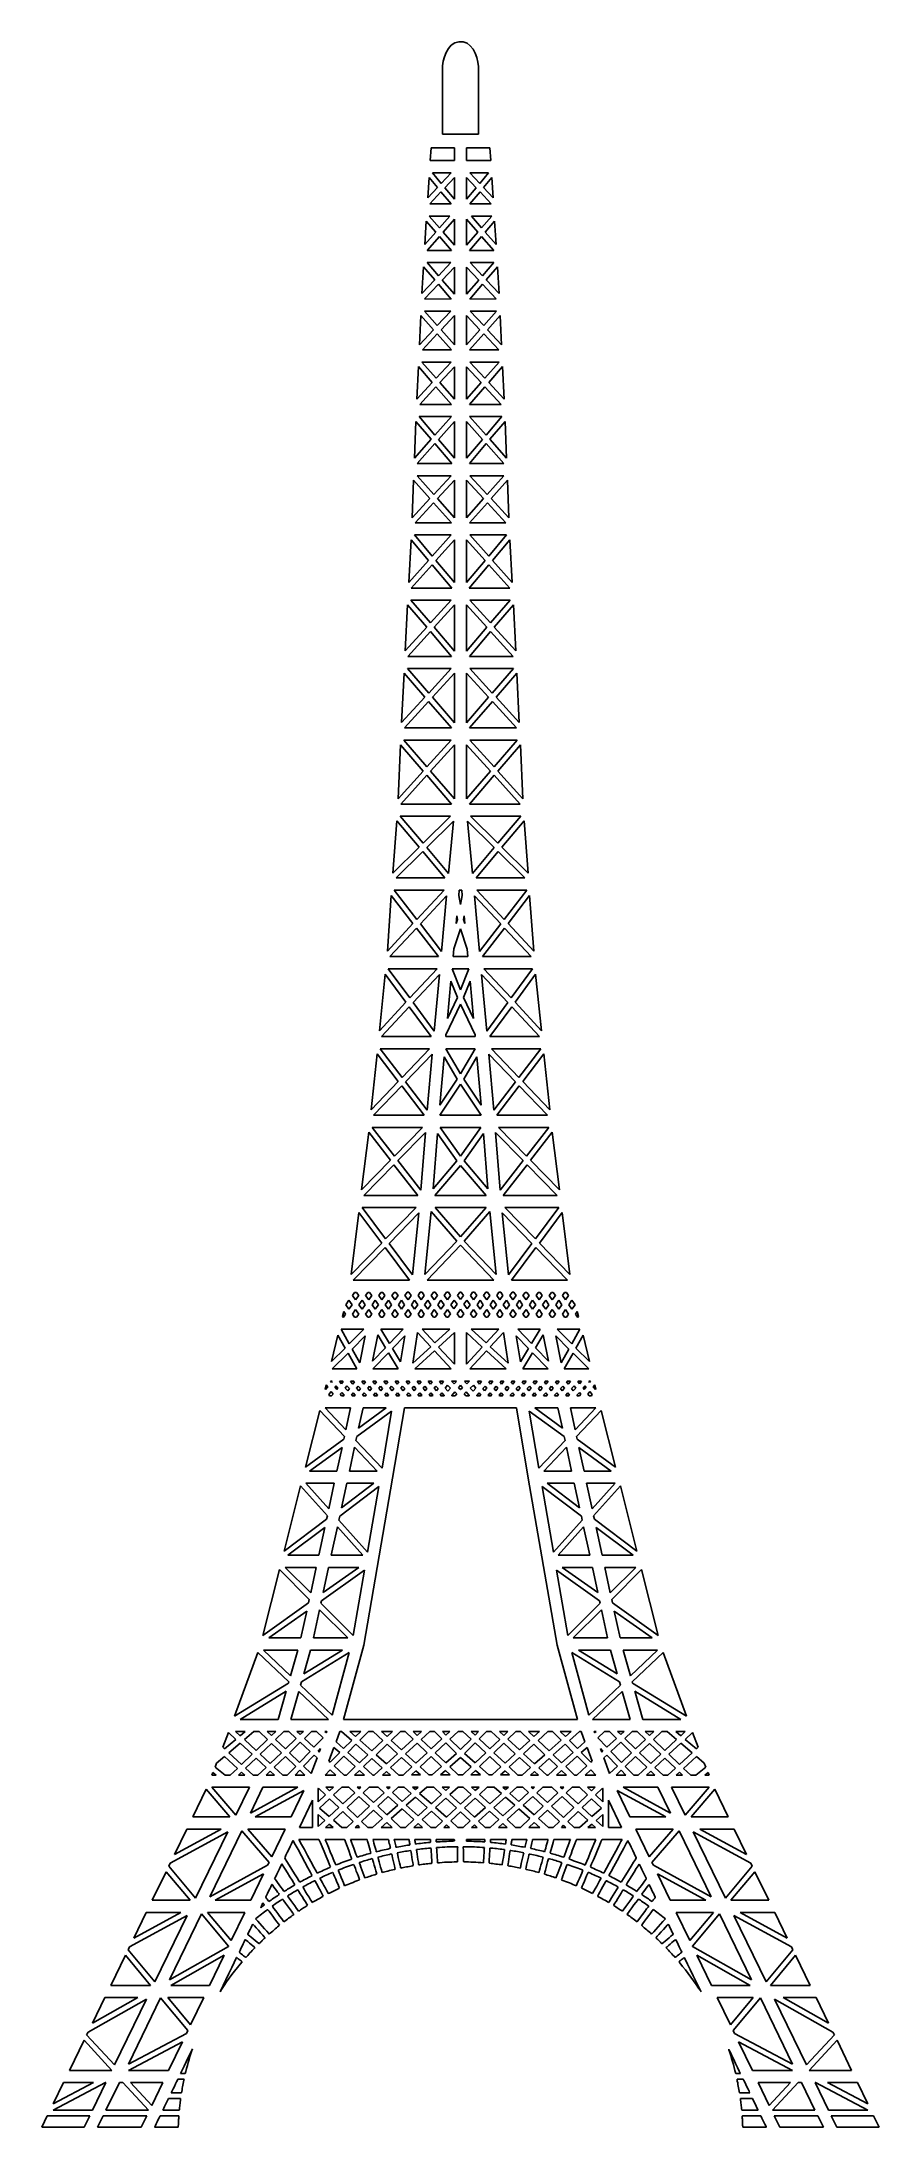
# Model space of a CAD drawing. Header units: metres. Extents: x -7 to 207, y 741 to 1274.
import ezdxf

# ---------------------------------------------------------------- set-up
doc = ezdxf.new("R2010")
doc.units = ezdxf.units.M

msp = doc.modelspace()

# ---------------------------------------------------------------- linework, layer by layer
at = {"layer": 'GROUP0'}
for p, q in [((97.84, 1273.46), (98.72, 1274.06)), ((98.72, 1274.06), (99.75, 1274.37)), ((99.75, 1274.37), (100.87, 1274.33)), ((100.87, 1274.33), (101.87, 1273.96)), ((101.87, 1273.96), (102.71, 1273.31)), ((95.62, 1268.22), (95.79, 1269.38)), ((95.79, 1269.38), (96.09, 1270.54)), ((96.09, 1270.54), (96.53, 1271.64)), ((96.53, 1271.64), (97.12, 1272.64)), ((97.12, 1272.64), (97.84, 1273.46)), ((102.71, 1273.31), (103.41, 1272.45)), ((103.41, 1272.45), (103.96, 1271.43)), ((103.96, 1271.43), (104.38, 1270.31)), ((104.38, 1270.31), (104.65, 1269.14)), ((104.65, 1269.14), (104.8, 1268)), ((95.58, 1267.31), (95.62, 1268.22)), ((95.58, 1266.38), (95.58, 1267.31)), ((95.58, 1264.4), (95.58, 1266.38)), ((95.58, 1261.74), (95.58, 1264.4)), ((104.8, 1268), (104.82, 1267.22)), ((104.82, 1267.22), (104.82, 1266.05)), ((104.82, 1266.05), (104.82, 1263.91)), ((104.82, 1263.91), (104.82, 1261.16)), ((95.58, 1258.75), (95.58, 1261.74)), ((95.58, 1255.8), (95.58, 1258.75)), ((104.82, 1261.16), (104.82, 1258.15)), ((104.82, 1258.15), (104.82, 1255.25)), ((95.58, 1253.25), (95.58, 1255.8)), ((95.58, 1251.45), (95.58, 1253.25)), ((104.82, 1255.25), (104.82, 1252.82)), ((104.82, 1252.82), (104.82, 1251.21)), ((95.58, 1250.77), (95.58, 1251.45)), ((95.96, 1250.77), (95.58, 1250.77)), ((96.96, 1250.77), (95.96, 1250.77)), ((98.38, 1250.77), (96.96, 1250.77)), ((100.03, 1250.77), (98.38, 1250.77)), ((101.7, 1250.77), (100.03, 1250.77)), ((103.18, 1250.77), (101.7, 1250.77)), ((104.28, 1250.77), (103.18, 1250.77)), ((104.8, 1250.77), (104.28, 1250.77)), ((104.82, 1251.21), (104.8, 1250.77)), ((92.44, 1243.97), (92.71, 1247.21)), ((98.64, 1243.97), (92.44, 1243.97)), ((92.71, 1247.21), (98.64, 1247.21)), ((98.64, 1247.21), (98.64, 1243.97)), ((101.75, 1243.97), (101.75, 1247.21)), ((101.75, 1247.21), (107.69, 1247.21)), ((107.95, 1243.97), (101.75, 1243.97)), ((107.69, 1247.21), (107.95, 1243.97)), ((91.83, 1234.46), (92.15, 1239.65)), ((94.28, 1237.1), (91.83, 1234.46)), ((92.15, 1239.65), (94.28, 1237.1)), ((93, 1240.86), (97.78, 1240.86)), ((95.26, 1238.16), (93, 1240.86)), ((97.78, 1240.86), (95.26, 1238.16)), ((96.19, 1237.05), (98.65, 1239.69)), ((98.65, 1234.13), (96.19, 1237.05)), ((98.65, 1239.69), (98.65, 1234.13)), ((101.75, 1239.69), (104.2, 1237.05)), ((101.75, 1234.13), (101.75, 1239.69)), ((104.2, 1237.05), (101.75, 1234.13)), ((105.13, 1238.16), (102.62, 1240.86)), ((102.62, 1240.86), (107.4, 1240.86)), ((107.4, 1240.86), (105.13, 1238.16)), ((106.12, 1237.1), (108.25, 1239.65)), ((108.57, 1234.46), (106.12, 1237.1)), ((108.25, 1239.65), (108.57, 1234.46)), ((92.34, 1232.9), (95.21, 1235.99)), ((97.8, 1232.9), (92.34, 1232.9)), ((95.21, 1235.99), (97.8, 1232.9)), ((102.6, 1232.9), (105.19, 1235.99)), ((108.05, 1232.9), (102.6, 1232.9)), ((105.19, 1235.99), (108.05, 1232.9)), ((91.11, 1222.57), (91.46, 1228.47)), ((91.46, 1228.47), (93.86, 1225.72)), ((94.81, 1226.81), (92.22, 1229.8)), ((92.22, 1229.8), (97.43, 1229.8)), ((97.43, 1229.8), (94.81, 1226.81)), ((95.76, 1225.71), (98.65, 1229.01)), ((98.65, 1229.01), (98.65, 1222.38)), ((101.75, 1229.01), (104.64, 1225.71)), ((101.75, 1222.38), (101.75, 1229.01)), ((105.59, 1226.81), (102.97, 1229.8)), ((102.97, 1229.8), (108.18, 1229.8)), ((108.18, 1229.8), (105.59, 1226.81)), ((106.54, 1225.72), (108.93, 1228.47)), ((108.93, 1228.47), (109.29, 1222.57)), ((93.86, 1225.72), (91.11, 1222.57)), ((91.68, 1221.04), (94.8, 1224.62)), ((97.9, 1221.04), (91.68, 1221.04)), ((94.8, 1224.62), (97.9, 1221.04)), ((98.65, 1222.38), (95.76, 1225.71)), ((104.64, 1225.71), (101.75, 1222.38)), ((102.49, 1221.04), (105.59, 1224.62)), ((108.72, 1221.04), (102.49, 1221.04)), ((105.59, 1224.62), (108.72, 1221.04)), ((109.29, 1222.57), (106.54, 1225.72)), ((90.34, 1209.99), (90.75, 1216.79)), ((90.75, 1216.79), (93.61, 1213.49)), ((94.59, 1214.54), (91.66, 1217.94)), ((91.66, 1217.94), (97.76, 1217.94)), ((97.76, 1217.94), (94.59, 1214.54)), ((95.54, 1213.45), (98.65, 1216.78)), ((98.65, 1216.78), (98.65, 1209.86)), ((101.75, 1216.78), (104.86, 1213.45)), ((101.75, 1209.86), (101.75, 1216.78)), ((102.63, 1217.94), (108.74, 1217.94)), ((105.8, 1214.54), (102.63, 1217.94)), ((108.74, 1217.94), (105.8, 1214.54)), ((106.79, 1213.49), (109.64, 1216.79)), ((109.64, 1216.79), (110.06, 1209.99)), ((93.61, 1213.49), (90.34, 1209.99)), ((91.03, 1208.62), (94.55, 1212.39)), ((94.55, 1212.39), (97.83, 1208.61)), ((98.65, 1209.86), (95.54, 1213.45)), ((104.86, 1213.45), (101.75, 1209.86)), ((102.56, 1208.61), (105.84, 1212.39)), ((105.84, 1212.39), (109.36, 1208.62)), ((110.06, 1209.99), (106.79, 1213.49)), ((94.26, 1201.8), (90.95, 1205.52)), ((90.95, 1205.52), (97.71, 1205.5)), ((97.83, 1208.61), (91.03, 1208.62)), ((97.71, 1205.5), (94.26, 1201.8)), ((109.36, 1208.62), (102.56, 1208.61)), ((102.69, 1205.5), (109.44, 1205.52)), ((106.14, 1201.8), (102.69, 1205.5)), ((109.44, 1205.52), (106.14, 1201.8)), ((89.69, 1196.91), (90.04, 1204.39)), ((93.28, 1200.75), (89.69, 1196.91)), ((90.04, 1204.39), (93.28, 1200.75)), ((90.44, 1195.6), (94.24, 1199.67)), ((94.24, 1199.67), (97.86, 1195.6)), ((95.22, 1200.73), (98.65, 1204.4)), ((98.65, 1196.87), (95.22, 1200.73)), ((98.65, 1204.4), (98.65, 1196.87)), ((101.75, 1204.4), (105.18, 1200.73)), ((101.75, 1196.87), (101.75, 1204.4)), ((105.18, 1200.73), (101.75, 1196.87)), ((102.54, 1195.6), (106.16, 1199.67)), ((106.16, 1199.67), (109.96, 1195.6)), ((107.12, 1200.75), (110.36, 1204.39)), ((110.7, 1196.91), (107.12, 1200.75)), ((110.36, 1204.39), (110.7, 1196.91)), ((97.86, 1195.6), (90.44, 1195.6)), ((109.96, 1195.6), (102.54, 1195.6)), ((89.06, 1183.01), (89.44, 1191.32)), ((89.44, 1191.32), (92.98, 1187.28)), ((90.32, 1192.49), (97.79, 1192.49)), ((93.96, 1188.34), (90.32, 1192.49)), ((97.79, 1192.49), (93.96, 1188.34)), ((94.91, 1187.25), (98.65, 1191.3)), ((98.65, 1191.3), (98.65, 1182.99)), ((101.75, 1182.99), (101.75, 1191.3)), ((101.75, 1191.3), (105.48, 1187.25)), ((102.61, 1192.49), (110.07, 1192.49)), ((106.43, 1188.34), (102.61, 1192.49)), ((110.07, 1192.49), (106.43, 1188.34)), ((107.41, 1187.28), (110.96, 1191.32)), ((110.96, 1191.32), (111.34, 1183.01)), ((92.98, 1187.28), (89.06, 1183.01)), ((89.78, 1181.68), (93.93, 1186.19)), ((93.93, 1186.19), (97.88, 1181.68)), ((98.65, 1182.99), (94.91, 1187.25)), ((105.48, 1187.25), (101.75, 1182.99)), ((102.51, 1181.68), (106.46, 1186.19)), ((106.46, 1186.19), (110.62, 1181.68)), ((111.34, 1183.01), (107.41, 1187.28)), ((93.65, 1173.83), (89.63, 1178.57)), ((89.63, 1178.57), (97.86, 1178.57)), ((97.88, 1181.68), (89.78, 1181.68)), ((97.86, 1178.57), (93.65, 1173.83)), ((110.62, 1181.68), (102.51, 1181.68)), ((102.54, 1178.57), (110.77, 1178.57)), ((106.75, 1173.83), (102.54, 1178.57)), ((110.77, 1178.57), (106.75, 1173.83)), ((88.43, 1167.96), (88.81, 1177.32)), ((92.69, 1172.75), (88.43, 1167.96)), ((88.81, 1177.32), (92.69, 1172.75)), ((94.59, 1172.73), (98.65, 1177.29)), ((98.65, 1167.94), (94.59, 1172.73)), ((98.65, 1177.29), (98.65, 1167.94)), ((101.75, 1167.94), (101.75, 1177.29)), ((101.75, 1177.29), (105.81, 1172.73)), ((105.81, 1172.73), (101.75, 1167.94)), ((107.71, 1172.75), (111.59, 1177.32)), ((111.96, 1167.96), (107.71, 1172.75)), ((111.59, 1177.32), (111.96, 1167.96)), ((89.1, 1166.55), (93.62, 1171.64)), ((93.62, 1171.64), (97.94, 1166.55)), ((102.46, 1166.55), (106.77, 1171.64)), ((106.77, 1171.64), (111.3, 1166.55)), ((87.82, 1152.72), (88.21, 1162.29)), ((88.21, 1162.29), (92.36, 1157.61)), ((97.94, 1166.55), (89.1, 1166.55)), ((89.1, 1163.44), (97.78, 1163.44)), ((93.34, 1158.67), (89.1, 1163.44)), ((97.78, 1163.44), (93.34, 1158.67)), ((94.3, 1157.59), (98.65, 1162.27)), ((98.65, 1162.27), (98.65, 1152.7)), ((101.75, 1152.7), (101.75, 1162.27)), ((101.75, 1162.27), (106.1, 1157.59)), ((111.3, 1166.55), (102.46, 1166.55)), ((107.06, 1158.67), (102.62, 1163.44)), ((102.62, 1163.44), (111.3, 1163.44)), ((111.3, 1163.44), (107.06, 1158.67)), ((108.04, 1157.61), (112.19, 1162.29)), ((112.19, 1162.29), (112.58, 1152.72)), ((92.36, 1157.61), (87.82, 1152.72)), ((98.65, 1152.7), (94.3, 1157.59)), ((106.1, 1157.59), (101.75, 1152.7)), ((112.58, 1152.72), (108.04, 1157.61)), ((88.57, 1151.42), (93.32, 1156.53)), ((97.86, 1151.42), (88.57, 1151.42)), ((93.32, 1156.53), (97.86, 1151.42)), ((102.54, 1151.42), (107.08, 1156.53)), ((111.82, 1151.42), (102.54, 1151.42)), ((107.08, 1156.53), (111.82, 1151.42)), ((86.98, 1136.18), (87.56, 1147.08)), ((87.56, 1147.08), (92.01, 1141.8)), ((92.98, 1142.88), (88.4, 1148.32)), ((88.4, 1148.32), (97.84, 1148.32)), ((97.84, 1148.32), (92.98, 1142.88)), ((93.91, 1141.77), (98.65, 1147.06)), ((98.65, 1147.06), (98.65, 1136.15)), ((101.75, 1147.06), (106.49, 1141.77)), ((101.75, 1136.15), (101.75, 1147.06)), ((102.55, 1148.32), (112, 1148.32)), ((107.42, 1142.88), (102.55, 1148.32)), ((112, 1148.32), (107.42, 1142.88)), ((108.39, 1141.8), (112.84, 1147.08)), ((112.84, 1147.08), (113.42, 1136.18)), ((92.01, 1141.8), (86.98, 1136.18)), ((87.62, 1134.75), (92.94, 1140.69)), ((92.94, 1140.69), (97.95, 1134.75)), ((98.65, 1136.15), (93.91, 1141.77)), ((106.49, 1141.77), (101.75, 1136.15)), ((102.45, 1134.75), (107.45, 1140.69)), ((107.45, 1140.69), (112.78, 1134.75)), ((113.42, 1136.18), (108.39, 1141.8)), ((86.05, 1118.67), (86.67, 1130.44)), ((86.67, 1130.44), (91.55, 1124.73)), ((87.54, 1131.64), (97.82, 1131.64)), ((92.52, 1125.81), (87.54, 1131.64)), ((97.95, 1134.75), (87.62, 1134.75)), ((97.82, 1131.64), (92.52, 1125.81)), ((93.46, 1124.71), (98.65, 1130.42)), ((98.65, 1130.42), (98.65, 1118.64)), ((101.75, 1118.64), (101.75, 1130.42)), ((101.75, 1130.42), (106.93, 1124.71)), ((112.78, 1134.75), (102.45, 1134.75)), ((107.87, 1125.81), (102.58, 1131.64)), ((102.58, 1131.64), (112.86, 1131.64)), ((112.86, 1131.64), (107.87, 1125.81)), ((108.85, 1124.73), (113.72, 1130.44)), ((113.72, 1130.44), (114.35, 1118.67)), ((91.55, 1124.73), (86.05, 1118.67)), ((98.65, 1118.64), (93.46, 1124.71)), ((106.93, 1124.71), (101.75, 1118.64)), ((114.35, 1118.67), (108.85, 1124.73)), ((86.71, 1117.27), (92.49, 1123.63)), ((92.49, 1123.63), (97.93, 1117.27)), ((102.47, 1117.27), (107.91, 1123.63)), ((107.91, 1123.63), (113.68, 1117.27)), ((86.63, 1114.16), (97.8, 1114.16)), ((92.07, 1107.9), (86.63, 1114.16)), ((97.93, 1117.27), (86.71, 1117.27)), ((97.8, 1114.16), (92.07, 1107.9)), ((113.68, 1117.27), (102.47, 1117.27)), ((102.59, 1114.16), (113.76, 1114.16)), ((108.33, 1107.9), (102.59, 1114.16)), ((113.76, 1114.16), (108.33, 1107.9)), ((85.15, 1100.35), (85.76, 1112.98)), ((85.76, 1112.98), (91.09, 1106.84)), ((93.01, 1106.81), (98.65, 1112.96)), ((98.65, 1112.96), (98.65, 1100.32)), ((101.75, 1112.96), (107.38, 1106.81)), ((101.75, 1100.32), (101.75, 1112.96)), ((109.3, 1106.84), (114.64, 1112.98)), ((114.64, 1112.98), (115.24, 1100.35)), ((91.09, 1106.84), (85.15, 1100.35)), ((85.85, 1098.99), (92.04, 1105.74)), ((92.04, 1105.74), (97.9, 1098.99)), ((98.65, 1100.32), (93.01, 1106.81)), ((107.38, 1106.81), (101.75, 1100.32)), ((102.5, 1098.99), (108.36, 1105.74)), ((108.36, 1105.74), (114.54, 1098.99)), ((115.24, 1100.35), (109.3, 1106.84)), ((97.9, 1098.99), (85.85, 1098.99)), ((114.54, 1098.99), (102.5, 1098.99)), ((84.22, 1080.9), (84.88, 1094.68)), ((84.88, 1094.68), (90.64, 1087.98)), ((91.62, 1089.05), (85.74, 1095.88)), ((85.74, 1095.88), (97.82, 1095.88)), ((97.82, 1095.88), (91.62, 1089.05)), ((92.56, 1087.95), (98.65, 1094.66)), ((98.65, 1094.66), (98.65, 1080.88)), ((101.75, 1094.66), (107.84, 1087.95)), ((101.75, 1080.88), (101.75, 1094.66)), ((102.58, 1095.88), (114.66, 1095.88)), ((108.78, 1089.05), (102.58, 1095.88)), ((114.66, 1095.88), (108.78, 1089.05)), ((109.75, 1087.98), (115.51, 1094.68)), ((115.51, 1094.68), (116.17, 1080.9)), ((90.64, 1087.98), (84.22, 1080.9)), ((98.65, 1080.88), (92.56, 1087.95)), ((107.84, 1087.95), (101.75, 1080.88)), ((116.17, 1080.9), (109.75, 1087.98)), ((84.91, 1079.52), (91.59, 1086.88)), ((91.59, 1086.88), (97.92, 1079.52)), ((102.48, 1079.52), (108.81, 1086.88)), ((108.81, 1086.88), (115.49, 1079.52)), ((97.92, 1079.52), (84.91, 1079.52)), ((115.49, 1079.52), (102.48, 1079.52)), ((82.92, 1061.85), (83.89, 1075.25)), ((83.89, 1075.25), (89.61, 1068.48)), ((84.78, 1076.42), (97.61, 1076.42)), ((90.63, 1069.5), (84.78, 1076.42)), ((97.61, 1076.42), (90.63, 1069.5)), ((91.56, 1068.4), (98.38, 1075.16)), ((98.38, 1075.16), (97.16, 1061.77)), ((102.01, 1075.16), (108.84, 1068.4)), ((103.24, 1061.77), (102.01, 1075.16)), ((109.77, 1069.5), (102.79, 1076.42)), ((102.79, 1076.42), (115.62, 1076.42)), ((115.62, 1076.42), (109.77, 1069.5)), ((110.79, 1068.48), (116.51, 1075.25)), ((116.51, 1075.25), (117.48, 1061.85)), ((89.61, 1068.48), (82.92, 1061.85)), ((83.75, 1060.66), (90.54, 1067.38)), ((90.54, 1067.38), (96.22, 1060.66)), ((97.16, 1061.77), (91.56, 1068.4)), ((108.84, 1068.4), (103.24, 1061.77)), ((104.17, 1060.66), (109.86, 1067.38)), ((109.86, 1067.38), (116.64, 1060.66)), ((117.48, 1061.85), (110.79, 1068.48)), ((81.49, 1041.96), (82.51, 1056.18)), ((82.51, 1056.18), (88.05, 1048.99)), ((83.27, 1057.55), (96.04, 1057.55)), ((89.04, 1050.06), (83.27, 1057.55)), ((96.22, 1060.66), (83.75, 1060.66)), ((96.04, 1057.55), (89.04, 1050.06)), ((89.93, 1048.9), (96.64, 1056.09)), ((96.64, 1056.09), (95.34, 1041.88)), ((99.77, 1056.15), (99.89, 1057.55)), ((100.2, 1053.87), (99.77, 1056.15)), ((99.89, 1057.55), (100.5, 1057.55)), ((100.63, 1056.15), (100.2, 1053.87)), ((100.5, 1057.55), (100.63, 1056.15)), ((103.76, 1056.09), (110.47, 1048.9)), ((105.05, 1041.88), (103.76, 1056.09)), ((116.64, 1060.66), (104.17, 1060.66)), ((111.35, 1050.06), (104.35, 1057.55)), ((104.35, 1057.55), (117.13, 1057.55)), ((117.13, 1057.55), (111.35, 1050.06)), ((112.35, 1048.99), (117.88, 1056.18)), ((117.88, 1056.18), (118.91, 1041.96)), ((99.11, 1048.98), (99.29, 1050.94)), ((99.46, 1050.05), (99.11, 1048.98)), ((99.29, 1050.94), (99.46, 1050.05)), ((100.94, 1050.05), (101.11, 1050.94)), ((101.29, 1048.98), (100.94, 1050.05)), ((101.11, 1050.94), (101.29, 1048.98)), ((88.05, 1048.99), (81.49, 1041.96)), ((82.15, 1040.57), (88.94, 1047.84)), ((88.94, 1047.84), (94.54, 1040.57)), ((95.34, 1041.88), (89.93, 1048.9)), ((98.52, 1042.52), (100.2, 1047.68)), ((100.2, 1047.68), (101.89, 1042.45)), ((110.47, 1048.9), (105.05, 1041.88)), ((105.86, 1040.57), (111.46, 1047.84)), ((111.46, 1047.84), (118.25, 1040.57)), ((118.91, 1041.96), (112.35, 1048.99)), ((94.54, 1040.57), (82.15, 1040.57)), ((98.34, 1040.57), (98.52, 1042.52)), ((102.05, 1040.57), (98.34, 1040.57)), ((101.89, 1042.45), (102.05, 1040.57)), ((118.25, 1040.57), (105.86, 1040.57)), ((79.47, 1021.61), (80.97, 1036.09)), ((80.97, 1036.09), (86.25, 1028.9)), ((81.74, 1037.46), (94.22, 1037.46)), ((87.24, 1029.97), (81.74, 1037.46)), ((94.22, 1037.46), (87.24, 1029.97)), ((88.11, 1028.79), (94.8, 1035.98)), ((94.8, 1035.98), (93.45, 1021.5)), ((96.87, 1024.74), (97.76, 1034.27)), ((97.76, 1034.27), (99.42, 1030.12)), ((98.05, 1037.41), (102.34, 1037.46)), ((100.2, 1032.03), (98.05, 1037.41)), ((102.34, 1037.46), (100.2, 1032.03)), ((100.98, 1030.12), (102.64, 1034.27)), ((102.64, 1034.27), (103.53, 1024.74)), ((105.6, 1035.98), (112.29, 1028.79)), ((106.95, 1021.5), (105.6, 1035.98)), ((113.16, 1029.97), (106.18, 1037.46)), ((106.18, 1037.46), (118.65, 1037.46)), ((118.65, 1037.46), (113.16, 1029.97)), ((114.15, 1028.9), (119.42, 1036.09)), ((119.42, 1036.09), (120.93, 1021.61)), ((86.25, 1028.9), (79.47, 1021.61)), ((93.45, 1021.5), (88.11, 1028.79)), ((99.42, 1030.12), (96.87, 1024.74)), ((103.53, 1024.74), (100.98, 1030.12)), ((112.29, 1028.79), (106.95, 1021.5)), ((120.93, 1021.61), (114.15, 1028.9)), ((80.01, 1020.09), (87.11, 1027.72)), ((87.11, 1027.72), (92.7, 1020.09)), ((96.48, 1020.55), (100.2, 1028.41)), ((100.2, 1028.41), (103.92, 1020.55)), ((107.69, 1020.09), (113.29, 1027.72)), ((113.29, 1027.72), (120.38, 1020.09)), ((92.7, 1020.09), (80.01, 1020.09)), ((96.44, 1020.09), (96.48, 1020.55)), ((103.96, 1020.09), (96.44, 1020.09)), ((103.92, 1020.55), (103.96, 1020.09)), ((120.38, 1020.09), (107.69, 1020.09)), ((77.37, 1001.41), (78.85, 1015.7)), ((78.85, 1015.7), (84.27, 1008.64)), ((79.68, 1016.98), (92.25, 1016.98)), ((85.28, 1009.69), (79.68, 1016.98)), ((92.25, 1016.98), (85.28, 1009.69)), ((86.16, 1008.53), (92.92, 1015.6)), ((92.92, 1015.6), (91.7, 1001.31)), ((94.93, 1002.59), (95.99, 1014.97)), ((95.99, 1014.97), (99.35, 1009.23)), ((96.48, 1016.98), (103.92, 1016.98)), ((100.2, 1010.62), (96.48, 1016.98)), ((103.92, 1016.98), (100.2, 1010.62)), ((101.04, 1009.23), (104.41, 1014.97)), ((104.41, 1014.97), (105.47, 1002.59)), ((108.69, 1001.31), (107.47, 1015.6)), ((107.47, 1015.6), (114.23, 1008.53)), ((115.12, 1009.69), (108.14, 1016.98)), ((108.14, 1016.98), (120.71, 1016.98)), ((120.71, 1016.98), (115.12, 1009.69)), ((116.12, 1008.64), (121.54, 1015.7)), ((121.54, 1015.7), (123.03, 1001.41)), ((84.27, 1008.64), (77.37, 1001.41)), ((77.98, 999.98), (85.16, 1007.48)), ((85.16, 1007.48), (90.9, 1000)), ((91.7, 1001.31), (86.16, 1008.53)), ((99.35, 1009.23), (94.93, 1002.59)), ((94.93, 1000), (100.2, 1007.91)), ((100.2, 1007.91), (105.47, 1000)), ((105.47, 1002.59), (101.04, 1009.23)), ((114.23, 1008.53), (108.69, 1001.31)), ((109.49, 1000), (115.24, 1007.48)), ((115.24, 1007.48), (122.42, 999.98)), ((123.03, 1001.41), (116.12, 1008.64)), ((77.61, 996.87), (90.51, 996.89)), ((83.3, 989.54), (77.61, 996.87)), ((90.9, 1000), (77.98, 999.98)), ((90.51, 996.89), (83.3, 989.54)), ((105.47, 1000), (94.93, 1000)), ((94.98, 996.89), (105.42, 996.89)), ((100.2, 989.53), (94.98, 996.89)), ((105.42, 996.89), (100.2, 989.53)), ((122.42, 999.98), (109.49, 1000)), ((117.1, 989.54), (109.89, 996.89)), ((109.89, 996.89), (122.79, 996.87)), ((122.79, 996.87), (117.1, 989.54)), ((74.9, 980.97), (76.72, 995.68)), ((76.72, 995.68), (82.29, 988.5)), ((84.19, 988.4), (91.23, 995.57)), ((91.23, 995.57), (90.05, 980.85)), ((93.19, 981.2), (94.32, 995.33)), ((94.32, 995.33), (99.29, 988.33)), ((101.11, 988.33), (106.07, 995.33)), ((106.07, 995.33), (107.21, 981.2)), ((109.17, 995.57), (116.21, 988.4)), ((110.35, 980.85), (109.17, 995.57)), ((118.11, 988.5), (123.68, 995.68)), ((123.68, 995.68), (125.5, 980.97)), ((82.29, 988.5), (74.9, 980.97)), ((75.49, 979.52), (83.18, 987.36)), ((83.18, 987.36), (89.26, 979.52)), ((90.05, 980.85), (84.19, 988.4)), ((99.29, 988.33), (93.19, 981.2)), ((93.65, 979.52), (100.2, 987.19)), ((100.2, 987.19), (106.75, 979.52)), ((107.21, 981.2), (101.11, 988.33)), ((116.21, 988.4), (110.35, 980.85)), ((111.14, 979.52), (117.22, 987.36)), ((117.22, 987.36), (124.91, 979.52)), ((125.5, 980.97), (118.11, 988.5)), ((81.05, 968.39), (75.03, 976.41)), ((75.03, 976.41), (88.86, 976.41)), ((89.26, 979.52), (75.49, 979.52)), ((88.86, 976.41), (81.05, 968.39)), ((106.75, 979.52), (93.65, 979.52)), ((93.68, 976.41), (106.72, 976.41)), ((100.2, 968.91), (93.68, 976.41)), ((106.72, 976.41), (100.2, 968.91)), ((124.91, 979.52), (111.14, 979.52)), ((111.54, 976.41), (125.37, 976.41)), ((119.34, 968.39), (111.54, 976.41)), ((125.37, 976.41), (119.34, 968.39)), ((72.22, 959.31), (74.18, 975.15)), ((74.18, 975.15), (80.04, 967.35)), ((81.93, 967.23), (89.52, 975.03)), ((89.52, 975.03), (87.96, 959.2)), ((91.09, 959.3), (92.68, 975.37)), ((92.68, 975.37), (99.23, 967.84)), ((101.17, 967.84), (107.72, 975.37)), ((107.72, 975.37), (109.31, 959.3)), ((112.44, 959.2), (110.87, 975.03)), ((110.87, 975.03), (118.47, 967.23)), ((120.36, 967.35), (126.22, 975.15)), ((126.22, 975.15), (128.18, 959.31)), ((80.04, 967.35), (72.22, 959.31)), ((72.79, 957.84), (80.91, 966.19)), ((80.91, 966.19), (87.17, 957.85)), ((87.96, 959.2), (81.93, 967.23)), ((99.23, 967.84), (91.09, 959.3)), ((91.7, 957.85), (100.2, 966.78)), ((100.2, 966.78), (108.7, 957.85)), ((109.31, 959.3), (101.17, 967.84)), ((118.47, 967.23), (112.44, 959.2)), ((113.22, 957.85), (119.48, 966.19)), ((119.48, 966.19), (127.6, 957.84)), ((128.18, 959.31), (120.36, 967.35)), ((72.56, 953.94), (73.13, 954.74)), ((87.17, 957.85), (72.79, 957.84)), ((73.13, 954.74), (73.6, 954.74)), ((73.6, 954.74), (74.16, 953.94)), ((75.92, 953.94), (76.49, 954.74)), ((76.49, 954.74), (76.95, 954.74)), ((76.95, 954.74), (77.52, 953.94)), ((79.28, 953.94), (79.84, 954.74)), ((79.84, 954.74), (80.31, 954.74)), ((80.31, 954.74), (80.87, 953.94)), ((82.63, 953.94), (83.2, 954.74)), ((83.2, 954.74), (83.66, 954.74)), ((83.66, 954.74), (84.23, 953.94)), ((85.99, 953.94), (86.56, 954.75)), ((86.56, 954.75), (87.02, 954.75)), ((87.02, 954.75), (87.59, 953.94)), ((89.35, 953.94), (89.92, 954.75)), ((89.92, 954.75), (90.37, 954.75)), ((90.37, 954.75), (90.94, 953.94)), ((108.7, 957.85), (91.7, 957.85)), ((92.7, 953.94), (93.27, 954.75)), ((93.27, 954.75), (93.73, 954.75)), ((93.73, 954.75), (94.3, 953.94)), ((96.06, 953.94), (96.63, 954.75)), ((96.63, 954.75), (97.1, 954.75)), ((97.1, 954.75), (97.67, 953.96)), ((99.44, 953.97), (99.99, 954.75)), ((99.99, 954.75), (100.41, 954.75)), ((100.41, 954.75), (100.96, 953.97)), ((102.72, 953.96), (103.3, 954.75)), ((103.3, 954.75), (103.76, 954.75)), ((103.76, 954.75), (104.34, 953.94)), ((106.1, 953.94), (106.67, 954.75)), ((106.67, 954.75), (107.12, 954.75)), ((107.12, 954.75), (107.69, 953.94)), ((109.45, 953.94), (110.03, 954.75)), ((110.03, 954.75), (110.48, 954.75)), ((110.48, 954.75), (111.05, 953.94)), ((112.81, 953.94), (113.38, 954.75)), ((127.6, 957.84), (113.22, 957.85)), ((113.38, 954.75), (113.84, 954.75)), ((113.84, 954.75), (114.41, 953.94)), ((116.17, 953.94), (116.74, 954.74)), ((116.74, 954.74), (117.19, 954.74)), ((117.19, 954.74), (117.76, 953.94)), ((119.52, 953.94), (120.09, 954.74)), ((120.09, 954.74), (120.55, 954.74)), ((120.55, 954.74), (121.12, 953.94)), ((122.88, 953.94), (123.45, 954.74)), ((123.45, 954.74), (123.91, 954.74)), ((123.91, 954.74), (124.48, 953.94)), ((126.24, 953.94), (126.8, 954.74)), ((126.8, 954.74), (127.27, 954.74)), ((127.27, 954.74), (127.83, 953.94)), ((70.02, 948.58), (70.33, 949.87)), ((70.8, 949.2), (70.24, 948.4)), ((70.33, 949.87), (70.8, 949.2)), ((70.89, 951.57), (71.68, 952.7)), ((71.68, 950.44), (70.89, 951.57)), ((71.68, 952.7), (72.48, 951.57)), ((72.48, 951.57), (71.68, 950.44)), ((73.36, 952.81), (72.56, 953.94)), ((72.56, 949.2), (73.36, 950.33)), ((73.13, 948.4), (72.56, 949.2)), ((74.16, 953.94), (73.36, 952.81)), ((73.36, 950.33), (74.16, 949.2)), ((74.16, 949.2), (73.6, 948.4)), ((74.24, 951.57), (75.04, 952.7)), ((75.04, 950.44), (74.24, 951.57)), ((75.04, 952.7), (75.84, 951.57)), ((75.84, 951.57), (75.04, 950.44)), ((76.72, 952.81), (75.92, 953.94)), ((75.92, 949.2), (76.72, 950.33)), ((76.48, 948.4), (75.92, 949.2)), ((77.52, 953.94), (76.72, 952.81)), ((76.72, 950.33), (77.52, 949.2)), ((77.52, 949.2), (76.95, 948.4)), ((77.6, 951.57), (78.4, 952.7)), ((78.4, 950.44), (77.6, 951.57)), ((78.4, 952.7), (79.2, 951.57)), ((79.2, 951.57), (78.4, 950.44)), ((80.08, 952.81), (79.28, 953.94)), ((79.28, 949.2), (80.08, 950.33)), ((79.84, 948.4), (79.28, 949.2)), ((80.87, 953.94), (80.08, 952.81)), ((80.08, 950.33), (80.87, 949.2)), ((80.87, 949.2), (80.31, 948.4)), ((80.95, 951.57), (81.75, 952.7)), ((81.75, 950.44), (80.95, 951.57)), ((81.75, 952.7), (82.55, 951.57)), ((82.55, 951.57), (81.75, 950.44)), ((83.43, 952.81), (82.63, 953.94)), ((82.63, 949.2), (83.43, 950.33)), ((83.2, 948.4), (82.63, 949.2)), ((84.23, 953.94), (83.43, 952.81)), ((83.43, 950.33), (84.23, 949.2)), ((84.23, 949.2), (83.67, 948.4)), ((84.31, 951.57), (85.11, 952.7)), ((85.11, 950.44), (84.31, 951.57)), ((85.11, 952.7), (85.91, 951.57)), ((85.91, 951.57), (85.11, 950.44)), ((86.79, 952.81), (85.99, 953.94)), ((85.99, 949.2), (86.79, 950.33)), ((86.55, 948.4), (85.99, 949.2)), ((87.59, 953.94), (86.79, 952.81)), ((86.79, 950.33), (87.59, 949.2)), ((87.59, 949.2), (87.02, 948.4)), ((87.67, 951.57), (88.47, 952.7)), ((88.47, 950.44), (87.67, 951.57)), ((88.47, 952.7), (89.26, 951.57)), ((89.26, 951.57), (88.47, 950.44)), ((90.14, 952.81), (89.35, 953.94)), ((89.35, 949.2), (90.14, 950.33)), ((89.91, 948.4), (89.35, 949.2)), ((90.94, 953.94), (90.14, 952.81)), ((90.14, 950.33), (90.94, 949.2)), ((90.94, 949.2), (90.38, 948.4)), ((91.02, 951.57), (91.82, 952.7)), ((91.82, 950.44), (91.02, 951.57)), ((91.82, 952.7), (92.62, 951.57)), ((92.62, 951.57), (91.82, 950.44)), ((93.5, 952.81), (92.7, 953.94)), ((92.7, 949.2), (93.5, 950.33)), ((93.27, 948.4), (92.7, 949.2)), ((94.3, 953.94), (93.5, 952.81)), ((93.5, 950.33), (94.3, 949.2)), ((94.3, 949.2), (93.74, 948.4)), ((94.38, 951.57), (95.18, 952.7)), ((95.18, 950.44), (94.38, 951.57)), ((95.18, 952.7), (95.98, 951.57)), ((95.98, 951.57), (95.18, 950.44)), ((96.86, 952.81), (96.06, 953.94)), ((96.06, 949.2), (96.86, 950.33)), ((96.62, 948.4), (96.06, 949.2)), ((97.67, 953.96), (96.86, 952.81)), ((96.86, 950.33), (97.63, 949.23)), ((97.63, 949.23), (97.07, 948.4)), ((97.74, 951.57), (98.56, 952.74)), ((98.5, 950.49), (97.74, 951.57)), ((99.32, 951.69), (98.5, 950.49)), ((98.56, 952.74), (99.32, 951.69)), ((99.38, 949.25), (100.2, 950.44)), ((99.98, 948.4), (99.38, 949.25)), ((100.2, 952.93), (99.44, 953.97)), ((100.96, 953.97), (100.2, 952.93)), ((100.2, 950.44), (101.01, 949.25)), ((101.01, 949.25), (100.42, 948.4)), ((101.08, 951.69), (101.83, 952.74)), ((101.9, 950.49), (101.08, 951.69)), ((101.83, 952.74), (102.66, 951.57)), ((102.66, 951.57), (101.9, 950.49)), ((103.54, 952.81), (102.72, 953.96)), ((102.76, 949.23), (103.54, 950.33)), ((103.33, 948.4), (102.76, 949.23)), ((104.34, 953.94), (103.54, 952.81)), ((103.54, 950.33), (104.34, 949.2)), ((104.34, 949.2), (103.77, 948.4)), ((104.42, 951.57), (105.22, 952.7)), ((105.22, 950.44), (104.42, 951.57)), ((105.22, 952.7), (106.02, 951.57)), ((106.02, 951.57), (105.22, 950.44)), ((106.9, 952.81), (106.1, 953.94)), ((106.1, 949.2), (106.9, 950.33)), ((106.66, 948.4), (106.1, 949.2)), ((107.69, 953.94), (106.9, 952.81)), ((106.9, 950.33), (107.69, 949.2)), ((107.69, 949.2), (107.13, 948.4)), ((107.78, 951.57), (108.57, 952.7)), ((108.57, 950.44), (107.78, 951.57)), ((108.57, 952.7), (109.37, 951.57)), ((109.37, 951.57), (108.57, 950.44)), ((110.25, 952.81), (109.45, 953.94)), ((109.45, 949.2), (110.25, 950.33)), ((110.02, 948.4), (109.45, 949.2)), ((111.05, 953.94), (110.25, 952.81)), ((110.25, 950.33), (111.05, 949.2)), ((111.05, 949.2), (110.49, 948.4)), ((111.13, 951.57), (111.93, 952.7)), ((111.93, 950.44), (111.13, 951.57)), ((111.93, 952.7), (112.73, 951.57)), ((112.73, 951.57), (111.93, 950.44)), ((113.61, 952.81), (112.81, 953.94)), ((112.81, 949.2), (113.61, 950.33)), ((113.37, 948.4), (112.81, 949.2)), ((114.41, 953.94), (113.61, 952.81)), ((113.61, 950.33), (114.41, 949.2)), ((114.41, 949.2), (113.84, 948.4)), ((114.49, 951.57), (115.29, 952.7)), ((115.29, 950.44), (114.49, 951.57)), ((115.29, 952.7), (116.09, 951.57)), ((116.09, 951.57), (115.29, 950.44)), ((116.97, 952.81), (116.17, 953.94)), ((116.17, 949.2), (116.97, 950.33)), ((116.73, 948.4), (116.17, 949.2)), ((117.76, 953.94), (116.97, 952.81)), ((116.97, 950.33), (117.76, 949.2)), ((117.76, 949.2), (117.2, 948.4)), ((117.85, 951.57), (118.64, 952.7)), ((118.64, 950.44), (117.85, 951.57)), ((118.64, 952.7), (119.44, 951.57)), ((119.44, 951.57), (118.64, 950.44)), ((120.32, 952.81), (119.52, 953.94)), ((119.52, 949.2), (120.32, 950.33)), ((120.09, 948.4), (119.52, 949.2)), ((121.12, 953.94), (120.32, 952.81)), ((120.32, 950.33), (121.12, 949.2)), ((121.12, 949.2), (120.56, 948.4)), ((121.2, 951.57), (122, 952.7)), ((122, 950.44), (121.2, 951.57)), ((122, 952.7), (122.8, 951.57)), ((122.8, 951.57), (122, 950.44)), ((123.68, 952.81), (122.88, 953.94)), ((122.88, 949.2), (123.68, 950.33)), ((123.44, 948.4), (122.88, 949.2)), ((124.48, 953.94), (123.68, 952.81)), ((123.68, 950.33), (124.48, 949.2)), ((124.48, 949.2), (123.91, 948.4)), ((124.56, 951.57), (125.36, 952.7)), ((125.36, 950.44), (124.56, 951.57)), ((125.36, 952.7), (126.15, 951.57)), ((126.15, 951.57), (125.36, 950.44)), ((127.03, 952.81), (126.24, 953.94)), ((126.24, 949.2), (127.03, 950.33)), ((126.8, 948.4), (126.24, 949.2)), ((127.83, 953.94), (127.03, 952.81)), ((127.03, 950.33), (127.83, 949.2)), ((127.83, 949.2), (127.27, 948.4)), ((127.91, 951.57), (128.71, 952.7)), ((128.71, 950.44), (127.91, 951.57)), ((128.71, 952.7), (129.51, 951.57)), ((129.51, 951.57), (128.71, 950.44)), ((129.59, 949.2), (130.07, 949.87)), ((130.15, 948.4), (129.59, 949.2)), ((130.07, 949.87), (130.38, 948.58)), ((67.25, 937.05), (68.87, 943.81)), ((68.87, 943.81), (70.7, 940.5)), ((69.69, 945.3), (75.51, 945.3)), ((71.76, 941.55), (69.69, 945.3)), ((70.1, 948.4), (70.02, 948.58)), ((70.24, 948.4), (70.1, 948.4)), ((75.51, 945.3), (71.76, 941.55)), ((72.48, 940.25), (75.83, 943.59)), ((73.6, 948.4), (73.13, 948.4)), ((75.83, 943.59), (74.44, 936.71)), ((76.95, 948.4), (76.48, 948.4)), ((77.69, 937.11), (79.05, 943.85)), ((79.05, 943.85), (81.02, 940.59)), ((80.31, 948.4), (79.84, 948.4)), ((82.05, 941.66), (79.85, 945.3)), ((79.85, 945.3), (85.54, 945.3)), ((85.54, 945.3), (82.05, 941.66)), ((82.82, 940.38), (85.95, 943.65)), ((83.67, 948.4), (83.2, 948.4)), ((85.95, 943.65), (84.89, 936.95)), ((87.02, 948.4), (86.55, 948.4)), ((87.98, 936.61), (89.23, 944.49)), ((89.23, 944.49), (92.58, 940.84)), ((90.38, 948.4), (89.91, 948.4)), ((93.64, 941.81), (90.43, 945.3)), ((90.43, 945.3), (97.45, 945.3)), ((93.74, 948.4), (93.27, 948.4)), ((97.45, 945.3), (93.64, 941.81)), ((94.61, 940.75), (98.65, 944.45)), ((97.07, 948.4), (96.62, 948.4)), ((98.65, 944.45), (98.65, 936.37)), ((100.42, 948.4), (99.98, 948.4)), ((101.75, 944.45), (105.78, 940.75)), ((101.75, 936.37), (101.75, 944.45)), ((106.75, 941.81), (102.95, 945.3)), ((102.95, 945.3), (109.96, 945.3)), ((103.77, 948.4), (103.33, 948.4)), ((107.13, 948.4), (106.66, 948.4)), ((109.96, 945.3), (106.75, 941.81)), ((107.81, 940.84), (111.17, 944.49)), ((110.49, 948.4), (110.02, 948.4)), ((111.17, 944.49), (112.41, 936.61)), ((113.84, 948.4), (113.37, 948.4)), ((114.45, 943.65), (117.58, 940.38)), ((115.5, 936.95), (114.45, 943.65)), ((114.85, 945.3), (120.54, 945.3)), ((118.35, 941.66), (114.85, 945.3)), ((117.2, 948.4), (116.73, 948.4)), ((120.54, 945.3), (118.35, 941.66)), ((119.37, 940.59), (121.34, 943.85)), ((120.56, 948.4), (120.09, 948.4)), ((121.34, 943.85), (122.71, 937.11)), ((123.91, 948.4), (123.44, 948.4)), ((124.56, 943.59), (127.91, 940.25)), ((125.96, 936.71), (124.56, 943.59)), ((124.89, 945.3), (130.71, 945.3)), ((128.64, 941.55), (124.89, 945.3)), ((127.27, 948.4), (126.8, 948.4)), ((130.71, 945.3), (128.64, 941.55)), ((129.69, 940.5), (131.53, 943.81)), ((130.3, 948.4), (130.15, 948.4)), ((130.38, 948.58), (130.3, 948.4)), ((131.53, 943.81), (133.15, 937.05)), ((70.7, 940.5), (67.25, 937.05)), ((67.4, 935.17), (71.43, 939.19)), ((71.43, 939.19), (73.65, 935.17)), ((74.44, 936.71), (72.48, 940.25)), ((81.02, 940.59), (77.69, 937.11)), ((77.81, 935.17), (81.79, 939.31)), ((81.79, 939.31), (84.29, 935.17)), ((84.89, 936.95), (82.82, 940.38)), ((92.58, 940.84), (87.98, 936.61)), ((88.53, 935.17), (93.56, 939.78)), ((93.56, 939.78), (97.8, 935.17)), ((98.65, 936.37), (94.61, 940.75)), ((105.78, 940.75), (101.75, 936.37)), ((102.6, 935.17), (106.84, 939.78)), ((106.84, 939.78), (111.86, 935.17)), ((112.41, 936.61), (107.81, 940.84)), ((117.58, 940.38), (115.5, 936.95)), ((116.1, 935.17), (118.61, 939.31)), ((118.61, 939.31), (122.58, 935.17)), ((122.71, 937.11), (119.37, 940.59)), ((127.91, 940.25), (125.96, 936.71)), ((126.75, 935.17), (128.97, 939.19)), ((128.97, 939.19), (133, 935.17)), ((133.15, 937.05), (129.69, 940.5)), ((73.65, 935.17), (67.4, 935.17)), ((84.29, 935.17), (77.81, 935.17)), ((97.8, 935.17), (88.53, 935.17)), ((111.86, 935.17), (102.6, 935.17)), ((122.58, 935.17), (116.1, 935.17)), ((133, 935.17), (126.75, 935.17)), ((65.56, 930.02), (65.83, 931.13)), ((65.65, 929.88), (65.56, 930.02)), ((66.23, 930.59), (65.65, 929.88)), ((65.83, 931.13), (66.23, 930.59)), ((66.49, 928.65), (67.13, 929.42)), ((66.73, 928.29), (66.49, 928.65)), ((67.25, 928.29), (66.73, 928.29)), ((67.17, 931.73), (66.92, 932.06)), ((66.92, 932.06), (67.24, 932.06)), ((67.13, 929.42), (67.63, 928.76)), ((67.35, 931.94), (67.17, 931.73)), ((67.24, 932.06), (67.35, 931.94)), ((67.63, 928.76), (67.25, 928.29)), ((68.07, 930.56), (68.31, 930.85)), ((68.56, 929.91), (68.07, 930.56)), ((68.31, 930.85), (68.84, 930.25)), ((68.84, 930.25), (68.56, 929.91)), ((69.24, 931.97), (69.31, 932.06)), ((69.76, 931.38), (69.24, 931.97)), ((69.31, 932.06), (70.08, 932.06)), ((69.46, 928.73), (69.81, 929.16)), ((69.8, 928.29), (69.46, 928.73)), ((70.2, 931.92), (69.76, 931.38)), ((70.36, 928.29), (69.8, 928.29)), ((69.81, 929.16), (70.46, 928.42)), ((70.08, 932.06), (70.2, 931.92)), ((70.46, 928.42), (70.36, 928.29)), ((70.72, 930.29), (71.16, 930.83)), ((71.35, 929.59), (70.72, 930.29)), ((71.16, 930.83), (71.78, 930.14)), ((71.78, 930.14), (71.35, 929.59)), ((72.08, 931.96), (72.16, 932.06)), ((72.66, 931.31), (72.08, 931.96)), ((72.16, 932.06), (72.91, 932.06)), ((72.32, 928.49), (72.74, 929.05)), ((72.5, 928.29), (72.32, 928.49)), ((73.2, 928.29), (72.5, 928.29)), ((73.09, 931.86), (72.66, 931.31)), ((72.74, 929.05), (73.3, 928.42)), ((72.91, 932.06), (73.09, 931.86)), ((73.3, 928.42), (73.2, 928.29)), ((73.63, 930.21), (74.06, 930.77)), ((74.19, 929.59), (73.63, 930.21)), ((74.06, 930.77), (74.61, 930.14)), ((74.61, 930.14), (74.19, 929.59)), ((74.95, 931.93), (75.05, 932.06)), ((75.5, 931.31), (74.95, 931.93)), ((75.05, 932.06), (75.75, 932.06)), ((75.16, 928.49), (75.58, 929.05)), ((75.33, 928.29), (75.16, 928.49)), ((76.03, 928.29), (75.33, 928.29)), ((75.92, 931.86), (75.5, 931.31)), ((75.58, 929.05), (76.13, 928.42)), ((75.75, 932.06), (75.92, 931.86)), ((76.13, 928.42), (76.03, 928.29)), ((76.47, 930.21), (76.89, 930.77)), ((77.02, 929.59), (76.47, 930.21)), ((76.89, 930.77), (77.45, 930.14)), ((77.45, 930.14), (77.02, 929.59)), ((77.78, 931.93), (77.88, 932.06)), ((78.33, 931.31), (77.78, 931.93)), ((77.88, 932.06), (78.58, 932.06)), ((77.99, 928.49), (78.42, 929.05)), ((78.17, 928.29), (77.99, 928.49)), ((78.87, 928.29), (78.17, 928.29)), ((78.76, 931.86), (78.33, 931.31)), ((78.42, 929.05), (78.97, 928.42)), ((78.58, 932.06), (78.76, 931.86)), ((78.97, 928.42), (78.87, 928.29)), ((79.3, 930.21), (79.73, 930.77)), ((79.86, 929.59), (79.3, 930.21)), ((79.73, 930.77), (80.28, 930.14)), ((80.28, 930.14), (79.86, 929.59)), ((80.62, 931.93), (80.72, 932.06)), ((81.17, 931.31), (80.62, 931.93)), ((80.72, 932.06), (81.42, 932.06)), ((80.83, 928.49), (81.25, 929.05)), ((81, 928.29), (80.83, 928.49)), ((81.7, 928.29), (81, 928.29)), ((81.59, 931.86), (81.17, 931.31)), ((81.25, 929.05), (81.8, 928.42)), ((81.42, 932.06), (81.59, 931.86)), ((81.8, 928.42), (81.7, 928.29)), ((82.14, 930.21), (82.56, 930.77)), ((82.69, 929.59), (82.14, 930.21)), ((82.56, 930.77), (83.12, 930.14)), ((83.12, 930.14), (82.69, 929.59)), ((83.45, 931.93), (83.55, 932.06)), ((84, 931.31), (83.45, 931.93)), ((83.55, 932.06), (84.25, 932.06)), ((83.66, 928.49), (84.08, 929.05)), ((83.84, 928.29), (83.66, 928.49)), ((84.54, 928.29), (83.84, 928.29)), ((84.43, 931.86), (84, 931.31)), ((84.08, 929.05), (84.64, 928.42)), ((84.25, 932.06), (84.43, 931.86)), ((84.64, 928.42), (84.54, 928.29)), ((84.97, 930.21), (85.4, 930.77)), ((85.53, 929.59), (84.97, 930.21)), ((85.4, 930.77), (85.95, 930.14)), ((85.95, 930.14), (85.53, 929.59)), ((86.29, 931.93), (86.39, 932.06)), ((86.84, 931.31), (86.29, 931.93)), ((86.39, 932.06), (87.09, 932.06)), ((86.5, 928.49), (86.92, 929.05)), ((86.67, 928.29), (86.5, 928.49)), ((87.37, 928.29), (86.67, 928.29)), ((87.26, 931.86), (86.84, 931.31)), ((86.92, 929.05), (87.47, 928.42)), ((87.09, 932.06), (87.26, 931.86)), ((87.47, 928.42), (87.37, 928.29)), ((87.81, 930.21), (88.23, 930.77)), ((88.36, 929.59), (87.81, 930.21)), ((88.23, 930.77), (88.79, 930.14)), ((88.79, 930.14), (88.36, 929.59)), ((89.12, 931.93), (89.22, 932.06)), ((89.67, 931.31), (89.12, 931.93)), ((89.22, 932.06), (89.92, 932.06)), ((89.33, 928.49), (89.76, 929.05)), ((89.51, 928.29), (89.33, 928.49)), ((90.21, 928.29), (89.51, 928.29)), ((90.1, 931.86), (89.67, 931.31)), ((89.76, 929.05), (90.31, 928.42)), ((89.92, 932.06), (90.1, 931.86)), ((90.31, 928.42), (90.21, 928.29)), ((90.64, 930.21), (91.07, 930.77)), ((91.2, 929.59), (90.64, 930.21)), ((91.07, 930.77), (91.62, 930.14)), ((91.62, 930.14), (91.2, 929.59)), ((91.96, 931.93), (92.06, 932.06)), ((92.51, 931.31), (91.96, 931.93)), ((92.06, 932.06), (92.76, 932.06)), ((92.17, 928.49), (92.59, 929.05)), ((92.34, 928.29), (92.17, 928.49)), ((93.04, 928.29), (92.34, 928.29)), ((92.93, 931.86), (92.51, 931.31)), ((92.59, 929.05), (93.14, 928.42)), ((92.76, 932.06), (92.93, 931.86)), ((93.14, 928.42), (93.04, 928.29)), ((93.48, 930.21), (93.9, 930.77)), ((94.03, 929.59), (93.48, 930.21)), ((93.9, 930.77), (94.46, 930.14)), ((94.46, 930.14), (94.03, 929.59)), ((94.79, 931.93), (94.89, 932.06)), ((95.34, 931.31), (94.79, 931.93)), ((94.89, 932.06), (95.78, 932.06)), ((95, 928.49), (95.43, 929.05)), ((95.18, 928.29), (95, 928.49)), ((95.98, 928.29), (95.18, 928.29)), ((95.86, 931.98), (95.34, 931.31)), ((95.43, 929.05), (96.04, 928.36)), ((95.78, 932.06), (95.86, 931.98)), ((96.04, 928.36), (95.98, 928.29)), ((96.31, 930.21), (96.91, 930.99)), ((96.98, 929.45), (96.31, 930.21)), ((96.91, 930.99), (97.68, 930.27)), ((97.68, 930.27), (96.98, 929.45)), ((97.87, 932.06), (98.98, 932.06)), ((98.62, 931.36), (97.87, 932.06)), ((97.94, 928.37), (98.73, 929.28)), ((98.01, 928.29), (97.94, 928.37)), ((98.81, 928.29), (98.01, 928.29)), ((99.14, 931.96), (98.62, 931.36)), ((98.73, 929.28), (99.24, 928.8)), ((99.24, 928.8), (98.81, 928.29)), ((98.98, 932.06), (99.14, 931.96)), ((99.67, 930.37), (100.2, 930.99)), ((100.2, 929.87), (99.67, 930.37)), ((100.2, 930.99), (100.73, 930.37)), ((100.73, 930.37), (100.2, 929.87)), ((101.16, 928.8), (101.67, 929.28)), ((101.59, 928.29), (101.16, 928.8)), ((101.26, 931.96), (101.41, 932.06)), ((101.78, 931.36), (101.26, 931.96)), ((101.41, 932.06), (102.53, 932.06)), ((102.38, 928.29), (101.59, 928.29)), ((101.67, 929.28), (102.45, 928.37)), ((102.53, 932.06), (101.78, 931.36)), ((102.45, 928.37), (102.38, 928.29)), ((102.71, 930.27), (103.49, 930.99)), ((103.41, 929.45), (102.71, 930.27)), ((104.08, 930.21), (103.41, 929.45)), ((103.49, 930.99), (104.08, 930.21)), ((104.36, 928.36), (104.97, 929.05)), ((104.41, 928.29), (104.36, 928.36)), ((105.22, 928.29), (104.41, 928.29)), ((104.54, 931.98), (104.62, 932.06)), ((105.05, 931.31), (104.54, 931.98)), ((104.62, 932.06), (105.5, 932.06)), ((104.97, 929.05), (105.4, 928.49)), ((105.61, 931.93), (105.05, 931.31)), ((105.4, 928.49), (105.22, 928.29)), ((105.5, 932.06), (105.61, 931.93)), ((105.94, 930.14), (106.49, 930.77)), ((106.37, 929.59), (105.94, 930.14)), ((106.92, 930.21), (106.37, 929.59)), ((106.49, 930.77), (106.92, 930.21)), ((107.25, 928.42), (107.81, 929.05)), ((107.35, 928.29), (107.25, 928.42)), ((108.05, 928.29), (107.35, 928.29)), ((107.46, 931.86), (107.64, 932.06)), ((107.89, 931.31), (107.46, 931.86)), ((107.64, 932.06), (108.34, 932.06)), ((107.81, 929.05), (108.23, 928.49)), ((108.44, 931.93), (107.89, 931.31)), ((108.23, 928.49), (108.05, 928.29)), ((108.34, 932.06), (108.44, 931.93)), ((108.78, 930.14), (109.33, 930.77)), ((109.2, 929.59), (108.78, 930.14)), ((109.75, 930.21), (109.2, 929.59)), ((109.33, 930.77), (109.75, 930.21)), ((110.09, 928.42), (110.64, 929.05)), ((110.19, 928.29), (110.09, 928.42)), ((110.89, 928.29), (110.19, 928.29)), ((110.3, 931.86), (110.47, 932.06)), ((110.72, 931.31), (110.3, 931.86)), ((110.47, 932.06), (111.17, 932.06)), ((110.64, 929.05), (111.07, 928.49)), ((111.28, 931.93), (110.72, 931.31)), ((111.07, 928.49), (110.89, 928.29)), ((111.17, 932.06), (111.28, 931.93)), ((111.61, 930.14), (112.16, 930.77)), ((112.04, 929.59), (111.61, 930.14)), ((112.59, 930.21), (112.04, 929.59)), ((112.16, 930.77), (112.59, 930.21)), ((112.92, 928.42), (113.48, 929.05)), ((113.02, 928.29), (112.92, 928.42)), ((113.73, 928.29), (113.02, 928.29)), ((113.13, 931.86), (113.31, 932.06)), ((113.56, 931.31), (113.13, 931.86)), ((113.31, 932.06), (114.01, 932.06)), ((113.48, 929.05), (113.9, 928.49)), ((114.11, 931.93), (113.56, 931.31)), ((113.9, 928.49), (113.73, 928.29)), ((114.01, 932.06), (114.11, 931.93)), ((114.45, 930.14), (115, 930.77)), ((114.87, 929.59), (114.45, 930.14)), ((115.42, 930.21), (114.87, 929.59)), ((115, 930.77), (115.42, 930.21)), ((115.76, 928.42), (116.31, 929.05)), ((115.86, 928.29), (115.76, 928.42)), ((116.56, 928.29), (115.86, 928.29)), ((115.97, 931.86), (116.14, 932.06)), ((116.39, 931.31), (115.97, 931.86)), ((116.14, 932.06), (116.84, 932.06)), ((116.31, 929.05), (116.74, 928.49)), ((116.95, 931.93), (116.39, 931.31)), ((116.74, 928.49), (116.56, 928.29)), ((116.84, 932.06), (116.95, 931.93)), ((117.28, 930.14), (117.83, 930.77)), ((117.71, 929.59), (117.28, 930.14)), ((118.26, 930.21), (117.71, 929.59)), ((117.83, 930.77), (118.26, 930.21)), ((118.59, 928.42), (119.15, 929.05)), ((118.69, 928.29), (118.59, 928.42)), ((119.4, 928.29), (118.69, 928.29)), ((118.8, 931.86), (118.98, 932.06)), ((119.23, 931.31), (118.8, 931.86)), ((118.98, 932.06), (119.68, 932.06)), ((119.15, 929.05), (119.57, 928.49)), ((119.78, 931.93), (119.23, 931.31)), ((119.57, 928.49), (119.4, 928.29)), ((119.68, 932.06), (119.78, 931.93)), ((120.12, 930.14), (120.67, 930.77)), ((120.54, 929.59), (120.12, 930.14)), ((121.09, 930.21), (120.54, 929.59)), ((120.67, 930.77), (121.09, 930.21)), ((121.43, 928.42), (121.98, 929.05)), ((121.53, 928.29), (121.43, 928.42)), ((122.23, 928.29), (121.53, 928.29)), ((121.64, 931.86), (121.81, 932.06)), ((122.06, 931.31), (121.64, 931.86)), ((121.81, 932.06), (122.51, 932.06)), ((121.98, 929.05), (122.41, 928.49)), ((122.62, 931.93), (122.06, 931.31)), ((122.41, 928.49), (122.23, 928.29)), ((122.51, 932.06), (122.62, 931.93)), ((122.95, 930.14), (123.5, 930.77)), ((123.38, 929.59), (122.95, 930.14)), ((123.93, 930.21), (123.38, 929.59)), ((123.5, 930.77), (123.93, 930.21)), ((124.26, 928.42), (124.82, 929.05)), ((124.36, 928.29), (124.26, 928.42)), ((125.06, 928.29), (124.36, 928.29)), ((124.47, 931.86), (124.65, 932.06)), ((124.9, 931.31), (124.47, 931.86)), ((124.65, 932.06), (125.35, 932.06)), ((124.82, 929.05), (125.24, 928.49)), ((125.45, 931.93), (124.9, 931.31)), ((125.24, 928.49), (125.06, 928.29)), ((125.35, 932.06), (125.45, 931.93)), ((125.79, 930.14), (126.34, 930.77)), ((126.21, 929.59), (125.79, 930.14)), ((126.76, 930.21), (126.21, 929.59)), ((126.34, 930.77), (126.76, 930.21)), ((127.1, 928.42), (127.65, 929.05)), ((127.2, 928.29), (127.1, 928.42)), ((127.9, 928.29), (127.2, 928.29)), ((127.31, 931.86), (127.49, 932.06)), ((127.73, 931.31), (127.31, 931.86)), ((127.49, 932.06), (128.24, 932.06)), ((127.65, 929.05), (128.08, 928.49)), ((128.32, 931.96), (127.73, 931.31)), ((128.08, 928.49), (127.9, 928.29)), ((128.24, 932.06), (128.32, 931.96)), ((128.62, 930.14), (129.23, 930.83)), ((129.05, 929.59), (128.62, 930.14)), ((129.67, 930.29), (129.05, 929.59)), ((129.23, 930.83), (129.67, 930.29)), ((129.93, 928.42), (130.59, 929.16)), ((130.04, 928.29), (129.93, 928.42)), ((130.6, 928.29), (130.04, 928.29)), ((130.2, 931.92), (130.32, 932.06)), ((130.64, 931.38), (130.2, 931.92)), ((130.32, 932.06), (131.09, 932.06)), ((130.59, 929.16), (130.94, 928.73)), ((130.94, 928.73), (130.6, 928.29)), ((131.16, 931.97), (130.64, 931.38)), ((131.09, 932.06), (131.16, 931.97)), ((131.55, 930.25), (132.08, 930.85)), ((131.83, 929.91), (131.55, 930.25)), ((132.33, 930.56), (131.83, 929.91)), ((132.08, 930.85), (132.33, 930.56)), ((132.76, 928.76), (133.27, 929.42)), ((133.14, 928.29), (132.76, 928.76)), ((133.05, 931.94), (133.15, 932.06)), ((133.22, 931.73), (133.05, 931.94)), ((133.67, 928.29), (133.14, 928.29)), ((133.15, 932.06), (133.48, 932.06)), ((133.48, 932.06), (133.22, 931.73)), ((133.27, 929.42), (133.91, 928.65)), ((133.91, 928.65), (133.67, 928.29)), ((134.16, 930.59), (134.57, 931.13)), ((134.75, 929.88), (134.16, 930.59)), ((134.57, 931.13), (134.84, 930.02)), ((134.84, 930.02), (134.75, 929.88)), ((60.53, 910.02), (64.23, 924.58)), ((64.23, 924.58), (70.52, 917.9)), ((65.62, 925.19), (72.09, 925.19)), ((70.88, 919.61), (65.62, 925.19)), ((72.09, 925.19), (70.88, 919.61)), ((73.69, 917.88), (82.59, 924.41)), ((74.15, 920), (75.27, 925.19)), ((81.23, 925.19), (74.15, 920)), ((75.27, 925.19), (81.23, 925.19)), ((82.59, 924.41), (80.14, 909.79)), ((82.85, 907.22), (85.88, 925.19)), ((85.88, 925.19), (114.52, 925.19)), ((114.52, 925.19), (117.54, 907.22)), ((117.8, 924.41), (126.71, 917.88)), ((120.26, 909.79), (117.8, 924.41)), ((119.17, 925.19), (125.13, 925.19)), ((126.25, 920), (119.17, 925.19)), ((125.13, 925.19), (126.25, 920)), ((129.51, 919.61), (128.31, 925.19)), ((128.31, 925.19), (134.77, 925.19)), ((134.77, 925.19), (129.51, 919.61)), ((129.88, 917.9), (136.17, 924.58)), ((136.17, 924.58), (139.87, 910.02)), ((70.37, 917.23), (60.53, 910.02)), ((70.52, 917.9), (70.37, 917.23)), ((73.47, 916.86), (73.69, 917.88)), ((80.14, 909.79), (73.47, 916.86)), ((126.93, 916.86), (120.26, 909.79)), ((126.71, 917.88), (126.93, 916.86)), ((130.02, 917.23), (129.88, 917.9)), ((139.87, 910.02), (130.02, 917.23)), ((61.62, 909.04), (69.92, 915.12)), ((69.92, 915.12), (68.61, 909.04)), ((71.78, 909.04), (73.1, 915.16)), ((73.1, 915.16), (78.87, 909.04)), ((121.52, 909.04), (127.29, 915.16)), ((127.29, 915.16), (128.61, 909.04)), ((130.48, 915.12), (138.77, 909.04)), ((131.79, 909.04), (130.48, 915.12)), ((68.61, 909.04), (61.62, 909.04)), ((78.87, 909.04), (71.78, 909.04)), ((75.46, 864.56), (82.85, 907.22)), ((117.54, 907.22), (124.93, 864.59)), ((128.61, 909.04), (121.52, 909.04)), ((138.77, 909.04), (131.79, 909.04)), ((55.09, 888.6), (59.32, 905.26)), ((59.32, 905.26), (66.15, 897.66)), ((66.52, 899.39), (60.65, 905.93)), ((60.65, 905.93), (67.93, 905.93)), ((67.93, 905.93), (66.52, 899.39)), ((69.3, 897.52), (79.33, 905.08)), ((69.76, 899.66), (71.11, 905.93)), ((78.07, 905.93), (69.76, 899.66)), ((71.11, 905.93), (78.07, 905.93)), ((79.33, 905.08), (76.43, 888.37)), ((121.06, 905.08), (131.1, 897.52)), ((123.96, 888.37), (121.06, 905.08)), ((122.32, 905.93), (129.28, 905.93)), ((130.64, 899.66), (122.32, 905.93)), ((129.28, 905.93), (130.64, 899.66)), ((133.87, 899.39), (132.46, 905.93)), ((132.46, 905.93), (139.75, 905.93)), ((139.75, 905.93), (133.87, 899.39)), ((134.25, 897.66), (141.08, 905.26)), ((141.08, 905.26), (145.31, 888.6)), ((65.97, 896.8), (55.09, 888.6)), ((66.15, 897.66), (65.97, 896.8)), ((69.09, 896.54), (69.3, 897.52)), ((76.43, 888.37), (69.09, 896.54)), ((131.31, 896.54), (123.96, 888.37)), ((131.1, 897.52), (131.31, 896.54)), ((134.43, 896.8), (134.25, 897.66)), ((145.31, 888.6), (134.43, 896.8)), ((56.08, 887.55), (65.5, 894.66)), ((65.5, 894.66), (63.97, 887.55)), ((67.15, 887.55), (68.71, 894.81)), ((68.71, 894.81), (75.24, 887.55)), ((125.16, 887.55), (131.68, 894.81)), ((131.68, 894.81), (133.25, 887.55)), ((136.43, 887.55), (134.89, 894.66)), ((134.89, 894.66), (144.32, 887.55)), ((63.97, 887.55), (56.08, 887.55)), ((75.24, 887.55), (67.15, 887.55)), ((133.25, 887.55), (125.16, 887.55)), ((144.32, 887.55), (136.43, 887.55)), ((49.61, 867.05), (53.9, 883.91)), ((53.9, 883.91), (61.53, 876.26)), ((61.89, 877.93), (55.39, 884.44)), ((55.39, 884.44), (63.3, 884.44)), ((63.3, 884.44), (61.89, 877.93)), ((64.64, 875.93), (75.63, 883.72)), ((74.17, 884.44), (65.09, 878.01)), ((65.09, 878.01), (66.47, 884.44)), ((66.47, 884.44), (74.17, 884.44)), ((75.63, 883.72), (72.74, 867.06)), ((124.77, 883.72), (135.76, 875.93)), ((127.66, 867.06), (124.77, 883.72)), ((126.23, 884.44), (133.92, 884.44)), ((135.31, 878.01), (126.23, 884.44)), ((133.92, 884.44), (135.31, 878.01)), ((138.5, 877.93), (137.1, 884.44)), ((137.1, 884.44), (145.01, 884.44)), ((145.01, 884.44), (138.5, 877.93)), ((138.86, 876.26), (146.5, 883.91)), ((146.5, 883.91), (150.78, 867.05)), ((61.34, 875.36), (49.61, 867.05)), ((61.53, 876.26), (61.34, 875.36)), ((64.5, 875.32), (64.64, 875.93)), ((72.74, 867.06), (64.5, 875.32)), ((135.89, 875.32), (127.66, 867.06)), ((135.76, 875.93), (135.89, 875.32)), ((139.06, 875.36), (138.86, 876.26)), ((150.78, 867.05), (139.06, 875.36)), ((51.19, 866.41), (60.89, 873.28)), ((60.89, 873.28), (59.41, 866.41)), ((62.58, 866.41), (64.14, 873.64)), ((64.14, 873.64), (71.37, 866.41)), ((129.03, 866.41), (136.25, 873.64)), ((136.25, 873.64), (137.81, 866.41)), ((140.99, 866.41), (139.51, 873.28)), ((139.51, 873.28), (149.21, 866.41)), ((59.41, 866.41), (51.19, 866.41)), ((71.37, 866.41), (62.58, 866.41)), ((70.29, 845.6), (75.46, 864.56)), ((124.93, 864.59), (130.1, 845.6)), ((137.81, 866.41), (129.03, 866.41)), ((149.21, 866.41), (140.99, 866.41)), ((42.43, 846.41), (48.35, 862.7)), ((48.35, 862.7), (56.31, 855.16)), ((49.8, 863.3), (58.61, 863.3)), ((56.75, 856.72), (49.8, 863.3)), ((58.61, 863.3), (56.75, 856.72)), ((59.55, 855.2), (71.72, 862.66)), ((70.02, 863.3), (60.12, 857.24)), ((60.12, 857.24), (61.84, 863.3)), ((61.84, 863.3), (70.02, 863.3)), ((71.72, 862.66), (67.37, 846.68)), ((133.03, 846.68), (128.67, 862.66)), ((128.67, 862.66), (140.85, 855.2)), ((130.38, 863.3), (138.56, 863.3)), ((140.27, 857.24), (130.38, 863.3)), ((138.56, 863.3), (140.27, 857.24)), ((143.65, 856.72), (141.79, 863.3)), ((141.79, 863.3), (150.6, 863.3)), ((150.6, 863.3), (143.65, 856.72)), ((144.09, 855.16), (152.05, 862.7)), ((152.05, 862.7), (157.96, 846.41)), ((56.22, 854.85), (42.43, 846.41)), ((56.31, 855.16), (56.22, 854.85)), ((59.3, 854.31), (59.55, 855.2)), ((67.37, 846.68), (59.3, 854.31)), ((141.1, 854.31), (133.03, 846.68)), ((140.85, 855.2), (141.1, 854.31)), ((144.18, 854.85), (144.09, 855.16)), ((157.96, 846.41), (144.18, 854.85)), ((43.87, 845.6), (55.65, 852.81)), ((55.65, 852.81), (53.61, 845.6)), ((56.84, 845.6), (58.86, 852.75)), ((58.86, 852.75), (66.41, 845.6)), ((133.99, 845.6), (141.54, 852.75)), ((141.54, 852.75), (143.56, 845.6)), ((146.79, 845.6), (144.75, 852.81)), ((144.75, 852.81), (156.52, 845.6)), ((39.42, 838.47), (40.88, 842.23)), ((40.88, 842.23), (42.77, 840.48)), ((42.7, 842.5), (45.15, 842.5)), ((43.87, 841.41), (42.7, 842.5)), ((53.61, 845.6), (43.87, 845.6)), ((45.15, 842.5), (43.87, 841.41)), ((44.94, 840.43), (47.38, 842.5)), ((47.38, 842.5), (48.69, 842.5)), ((48.69, 842.5), (50.84, 840.45)), ((50.77, 842.5), (52.98, 842.5)), ((51.88, 841.44), (50.77, 842.5)), ((52.98, 842.5), (51.88, 841.44)), ((52.92, 840.45), (55.05, 842.5)), ((55.05, 842.5), (56.26, 842.5)), ((56.26, 842.5), (58.18, 840.71)), ((66.41, 845.6), (56.84, 845.6)), ((59.22, 841.71), (58.37, 842.5)), ((58.37, 842.5), (60.05, 842.5)), ((60.05, 842.5), (59.22, 841.71)), ((60.28, 840.73), (62.12, 842.5)), ((62.12, 842.5), (63.35, 842.5)), ((63.35, 842.5), (65.1, 840.92)), ((65.5, 842.5), (66.03, 842.5)), ((65.9, 842.14), (65.5, 842.5)), ((66.03, 842.5), (65.9, 842.14)), ((68.38, 839.9), (69.34, 842.5)), ((69.34, 842.5), (69.76, 842.5)), ((69.76, 842.5), (72.37, 840.19)), ((130.1, 845.6), (70.29, 845.6)), ((71.93, 842.5), (74.67, 842.5)), ((73.38, 841.21), (71.93, 842.5)), ((74.67, 842.5), (73.38, 841.21)), ((74.46, 840.25), (76.7, 842.5)), ((76.7, 842.5), (77.87, 842.5)), ((77.87, 842.5), (80.36, 840.21)), ((81.41, 841.2), (80, 842.5)), ((80, 842.5), (82.78, 842.5)), ((82.78, 842.5), (81.41, 841.2)), ((82.47, 840.23), (84.87, 842.5)), ((84.87, 842.5), (86.04, 842.5)), ((86.04, 842.5), (88.08, 840.53)), ((88.11, 842.5), (90.23, 842.5)), ((89.14, 841.5), (88.11, 842.5)), ((90.23, 842.5), (89.14, 841.5)), ((90.18, 840.5), (92.35, 842.5)), ((92.35, 842.5), (93.52, 842.5)), ((93.52, 842.5), (95.43, 840.6)), ((95.56, 842.5), (97.47, 842.5)), ((96.48, 841.58), (95.56, 842.5)), ((97.47, 842.5), (96.48, 841.58)), ((97.5, 840.56), (99.58, 842.5)), ((99.58, 842.5), (100.82, 842.5)), ((100.82, 842.5), (102.9, 840.56)), ((102.92, 842.5), (104.84, 842.5)), ((103.92, 841.58), (102.92, 842.5)), ((104.84, 842.5), (103.92, 841.58)), ((104.97, 840.6), (106.87, 842.5)), ((106.87, 842.5), (108.04, 842.5)), ((108.04, 842.5), (110.22, 840.5)), ((110.17, 842.5), (112.29, 842.5)), ((111.25, 841.5), (110.17, 842.5)), ((112.29, 842.5), (111.25, 841.5)), ((112.31, 840.53), (114.36, 842.5)), ((114.36, 842.5), (115.53, 842.5)), ((115.53, 842.5), (117.93, 840.23)), ((117.62, 842.5), (120.4, 842.5)), ((118.99, 841.2), (117.62, 842.5)), ((120.4, 842.5), (118.99, 841.2)), ((120.03, 840.21), (122.52, 842.5)), ((122.52, 842.5), (123.69, 842.5)), ((123.69, 842.5), (125.94, 840.25)), ((125.72, 842.5), (128.47, 842.5)), ((127.01, 841.21), (125.72, 842.5)), ((128.47, 842.5), (127.01, 841.21)), ((128.03, 840.19), (130.63, 842.5)), ((130.63, 842.5), (131.06, 842.5)), ((131.06, 842.5), (132.02, 839.9)), ((143.56, 845.6), (133.99, 845.6)), ((134.37, 842.5), (134.9, 842.5)), ((134.5, 842.14), (134.37, 842.5)), ((134.9, 842.5), (134.5, 842.14)), ((135.3, 840.92), (137.04, 842.5)), ((137.04, 842.5), (138.28, 842.5)), ((138.28, 842.5), (140.12, 840.73)), ((140.35, 842.5), (142.03, 842.5)), ((141.17, 841.71), (140.35, 842.5)), ((142.03, 842.5), (141.17, 841.71)), ((142.21, 840.71), (144.14, 842.5)), ((144.14, 842.5), (145.35, 842.5)), ((145.35, 842.5), (147.48, 840.45)), ((156.52, 845.6), (146.79, 845.6)), ((147.42, 842.5), (149.62, 842.5)), ((148.52, 841.44), (147.42, 842.5)), ((149.62, 842.5), (148.52, 841.44)), ((149.56, 840.45), (151.7, 842.5)), ((151.7, 842.5), (153.02, 842.5)), ((153.02, 842.5), (155.46, 840.43)), ((155.24, 842.5), (157.69, 842.5)), ((156.52, 841.41), (155.24, 842.5)), ((157.69, 842.5), (156.52, 841.41)), ((157.63, 840.48), (159.52, 842.23)), ((159.52, 842.23), (160.98, 838.47)), ((39.89, 838.04), (39.42, 838.47)), ((42.77, 840.48), (39.89, 838.04)), ((40.95, 837.06), (43.83, 839.5)), ((44.2, 834.09), (40.95, 837.06)), ((43.83, 839.5), (46.89, 836.67)), ((47.93, 837.67), (44.94, 840.43)), ((50.84, 840.45), (47.93, 837.67)), ((48.99, 836.69), (51.88, 839.46)), ((54.39, 837.07), (51.53, 834.34)), ((51.88, 839.46), (54.39, 837.07)), ((55.42, 838.07), (52.92, 840.45)), ((58.18, 840.71), (55.42, 838.07)), ((56.46, 837.08), (59.24, 839.74)), ((59.04, 834.62), (56.46, 837.08)), ((61.74, 837.43), (59.04, 834.62)), ((59.24, 839.74), (61.74, 837.43)), ((62.73, 838.46), (60.28, 840.73)), ((65.1, 840.92), (62.73, 838.46)), ((63.79, 837.49), (64.42, 838.14)), ((64.08, 837.22), (63.79, 837.49)), ((64.42, 838.14), (64.08, 837.22)), ((66.54, 834.94), (67.84, 838.45)), ((69.3, 837.13), (66.84, 834.66)), ((67.84, 838.45), (69.3, 837.13)), ((70.32, 838.14), (68.38, 839.9)), ((72.37, 840.19), (70.32, 838.14)), ((71.39, 837.18), (73.44, 839.23)), ((74.34, 834.51), (71.39, 837.18)), ((73.44, 839.23), (76.48, 836.54)), ((77.53, 837.53), (74.46, 840.25)), ((80.36, 840.21), (77.53, 837.53)), ((78.61, 836.57), (81.42, 839.24)), ((81.42, 839.24), (84.05, 836.82)), ((85.11, 837.8), (82.47, 840.23)), ((88.08, 840.53), (85.11, 837.8)), ((86.17, 836.82), (89.12, 839.53)), ((91.66, 837.09), (88.79, 834.43)), ((89.12, 839.53), (91.66, 837.09)), ((92.71, 838.07), (90.18, 840.5)), ((95.43, 840.6), (92.71, 838.07)), ((93.74, 837.07), (96.45, 839.58)), ((96.43, 834.49), (93.74, 837.07)), ((99.15, 836.89), (96.43, 834.49)), ((96.45, 839.58), (99.15, 836.89)), ((100.2, 837.87), (97.5, 840.56)), ((102.9, 840.56), (100.2, 837.87)), ((101.25, 836.89), (103.95, 839.58)), ((103.97, 834.49), (101.25, 836.89)), ((103.95, 839.58), (106.65, 837.07)), ((106.65, 837.07), (103.97, 834.49)), ((107.69, 838.07), (104.97, 840.6)), ((110.22, 840.5), (107.69, 838.07)), ((108.74, 837.09), (111.28, 839.53)), ((111.61, 834.43), (108.74, 837.09)), ((111.28, 839.53), (114.22, 836.82)), ((115.28, 837.8), (112.31, 840.53)), ((117.93, 840.23), (115.28, 837.8)), ((116.34, 836.82), (118.97, 839.24)), ((118.97, 839.24), (121.79, 836.57)), ((122.87, 837.53), (120.03, 840.21)), ((125.94, 840.25), (122.87, 837.53)), ((123.91, 836.54), (126.95, 839.23)), ((129.01, 837.18), (126.06, 834.51)), ((126.95, 839.23), (129.01, 837.18)), ((130.08, 838.14), (128.03, 840.19)), ((132.02, 839.9), (130.08, 838.14)), ((131.09, 837.13), (132.56, 838.45)), ((133.56, 834.66), (131.09, 837.13)), ((132.56, 838.45), (133.85, 834.94)), ((137.66, 838.46), (135.3, 840.92)), ((136.32, 837.22), (135.98, 838.14)), ((135.98, 838.14), (136.61, 837.49)), ((136.61, 837.49), (136.32, 837.22)), ((140.12, 840.73), (137.66, 838.46)), ((138.66, 837.43), (141.16, 839.74)), ((141.35, 834.62), (138.66, 837.43)), ((141.16, 839.74), (143.93, 837.08)), ((143.93, 837.08), (141.35, 834.62)), ((144.97, 838.07), (142.21, 840.71)), ((147.48, 840.45), (144.97, 838.07)), ((146.01, 837.07), (148.52, 839.46)), ((148.86, 834.34), (146.01, 837.07)), ((148.52, 839.46), (151.41, 836.69)), ((152.46, 837.67), (149.56, 840.45)), ((155.46, 840.43), (152.46, 837.67)), ((153.5, 836.67), (156.56, 839.5)), ((159.44, 837.06), (156.2, 834.09)), ((156.56, 839.5), (159.44, 837.06)), ((160.51, 838.04), (157.63, 840.48)), ((160.98, 838.47), (160.51, 838.04)), ((36.64, 831.34), (36.9, 832)), ((36.9, 832), (37.71, 831.34)), ((37.44, 833.41), (37.84, 834.43)), ((39.98, 831.34), (37.44, 833.41)), ((37.84, 834.43), (39.85, 836.13)), ((39.85, 836.13), (43.16, 833.09)), ((43.16, 833.09), (41.33, 831.34)), ((43.41, 831.34), (44.22, 832.12)), ((46.89, 836.67), (44.2, 834.09)), ((44.22, 832.12), (45.07, 831.34)), ((45.26, 833.11), (47.95, 835.69)), ((47.19, 831.34), (45.26, 833.11)), ((47.95, 835.69), (50.5, 833.34)), ((50.5, 833.34), (48.4, 831.34)), ((51.53, 834.34), (48.99, 836.69)), ((50.48, 831.34), (51.55, 832.37)), ((51.55, 832.37), (52.66, 831.34)), ((52.59, 833.36), (55.43, 836.08)), ((54.78, 831.34), (52.59, 833.36)), ((55.43, 836.08), (58.05, 833.58)), ((58.05, 833.58), (55.9, 831.34)), ((57.89, 831.34), (59.09, 832.59)), ((59.09, 832.59), (60.4, 831.34)), ((60.08, 833.62), (62.79, 836.45)), ((62.05, 831.75), (60.08, 833.62)), ((63.54, 835.76), (62.05, 831.75)), ((62.79, 836.45), (63.54, 835.76)), ((65.56, 831.35), (66.88, 832.67)), ((66.84, 834.66), (66.54, 834.94)), ((66.88, 832.67), (68.31, 831.35)), ((67.9, 833.69), (70.37, 836.16)), ((70.42, 831.35), (67.9, 833.69)), ((70.37, 836.16), (73.29, 833.52)), ((73.29, 833.52), (71.01, 831.36)), ((73.1, 831.36), (74.36, 832.56)), ((76.48, 836.54), (74.34, 834.51)), ((74.36, 832.56), (75.68, 831.36)), ((75.41, 833.55), (77.56, 835.58)), ((77.82, 831.37), (75.41, 833.55)), ((77.56, 835.58), (80.17, 833.26)), ((80.17, 833.26), (78.11, 831.37)), ((81.24, 834.24), (78.61, 836.57)), ((80.24, 831.37), (81.25, 832.3)), ((84.05, 836.82), (81.24, 834.24)), ((81.25, 832.3), (82.3, 831.38)), ((82.32, 833.28), (85.11, 835.85)), ((84.46, 831.38), (82.32, 833.28)), ((85.11, 835.85), (87.74, 833.44)), ((87.74, 833.44), (85.52, 831.38)), ((88.79, 834.43), (86.17, 836.82)), ((87.63, 831.39), (88.8, 832.47)), ((88.8, 832.47), (89.97, 831.39)), ((89.85, 833.45), (92.69, 836.09)), ((92.09, 831.39), (89.85, 833.45)), ((92.69, 836.09), (95.34, 833.53)), ((95.34, 833.53), (92.92, 831.39)), ((95.09, 831.4), (96.38, 832.53)), ((96.38, 832.53), (97.56, 831.4)), ((97.46, 833.49), (100.2, 835.9)), ((99.62, 831.41), (97.46, 833.49)), ((100.2, 835.9), (102.93, 833.49)), ((102.93, 833.49), (100.78, 831.41)), ((102.84, 831.4), (104.01, 832.53)), ((104.01, 832.53), (105.3, 831.4)), ((105.05, 833.53), (107.71, 836.09)), ((107.48, 831.39), (105.05, 833.53)), ((107.71, 836.09), (110.55, 833.45)), ((110.55, 833.45), (108.31, 831.39)), ((110.42, 831.39), (111.6, 832.47)), ((111.6, 832.47), (112.77, 831.39)), ((114.22, 836.82), (111.61, 834.43)), ((112.66, 833.44), (115.28, 835.85)), ((114.88, 831.38), (112.66, 833.44)), ((115.28, 835.85), (118.08, 833.28)), ((118.08, 833.28), (115.94, 831.38)), ((119.16, 834.24), (116.34, 836.82)), ((118.1, 831.38), (119.14, 832.3)), ((119.14, 832.3), (120.16, 831.37)), ((121.79, 836.57), (119.16, 834.24)), ((120.22, 833.26), (122.84, 835.58)), ((122.28, 831.37), (120.22, 833.26)), ((124.99, 833.55), (122.58, 831.37)), ((122.84, 835.58), (124.99, 833.55)), ((126.06, 834.51), (123.91, 836.54)), ((124.71, 831.36), (126.03, 832.56)), ((126.03, 832.56), (127.3, 831.36)), ((127.1, 833.52), (130.03, 836.16)), ((129.39, 831.36), (127.1, 833.52)), ((132.5, 833.69), (129.98, 831.35)), ((130.03, 836.16), (132.5, 833.69)), ((132.09, 831.35), (133.52, 832.67)), ((133.52, 832.67), (134.84, 831.35)), ((133.85, 834.94), (133.56, 834.66)), ((136.86, 835.76), (137.6, 836.45)), ((138.34, 831.75), (136.86, 835.76)), ((137.6, 836.45), (140.31, 833.62)), ((140.31, 833.62), (138.34, 831.75)), ((140, 831.34), (141.31, 832.59)), ((141.31, 832.59), (142.51, 831.34)), ((142.35, 833.58), (144.97, 836.08)), ((144.5, 831.34), (142.35, 833.58)), ((144.97, 836.08), (147.81, 833.36)), ((147.81, 833.36), (145.62, 831.34)), ((147.73, 831.34), (148.84, 832.37)), ((148.84, 832.37), (149.92, 831.34)), ((151.41, 836.69), (148.86, 834.34)), ((149.9, 833.34), (152.45, 835.69)), ((151.99, 831.34), (149.9, 833.34)), ((152.45, 835.69), (155.14, 833.11)), ((155.14, 833.11), (153.21, 831.34)), ((156.2, 834.09), (153.5, 836.67)), ((155.33, 831.34), (156.18, 832.12)), ((156.18, 832.12), (156.99, 831.34)), ((157.24, 833.09), (160.55, 836.13)), ((159.06, 831.34), (157.24, 833.09)), ((162.95, 833.41), (160.42, 831.34)), ((160.55, 836.13), (162.55, 834.43)), ((162.55, 834.43), (162.95, 833.41)), ((162.69, 831.34), (163.5, 832)), ((163.5, 832), (163.76, 831.34)), ((31.72, 820.68), (35.16, 827.76)), ((35.16, 827.76), (41.25, 820.68)), ((37.71, 831.34), (36.64, 831.34)), ((36.65, 828.24), (46.24, 828.24)), ((42.77, 821.11), (36.65, 828.24)), ((41.33, 831.34), (39.98, 831.34)), ((46.24, 828.24), (42.77, 821.11)), ((45.07, 831.34), (43.41, 831.34)), ((58.62, 828.24), (46.48, 821.64)), ((46.48, 821.64), (49.69, 828.24)), ((48.4, 831.34), (47.19, 831.34)), ((47.73, 820.68), (60.11, 827.41)), ((49.69, 828.24), (58.62, 828.24)), ((52.66, 831.34), (50.48, 831.34)), ((55.9, 831.34), (54.78, 831.34)), ((60.11, 827.41), (56.86, 820.68)), ((60.4, 831.34), (57.89, 831.34)), ((63.78, 827.89), (63.86, 828.04)), ((63.78, 824.52), (63.78, 827.89)), ((65.68, 826.31), (63.78, 824.52)), ((63.86, 828.04), (65.68, 826.31)), ((68.31, 831.35), (65.56, 831.35)), ((66.72, 827.3), (65.73, 828.24)), ((65.73, 828.24), (67.72, 828.24)), ((67.72, 828.24), (66.72, 827.3)), ((67.76, 826.31), (69.81, 828.25)), ((70.14, 824.04), (67.76, 826.31)), ((69.81, 828.25), (71.66, 828.25)), ((73.18, 826.84), (70.14, 824.04)), ((71.01, 831.36), (70.42, 831.35)), ((71.66, 828.25), (73.18, 826.84)), ((75.68, 831.36), (73.1, 831.36)), ((73.77, 828.25), (74.72, 828.26)), ((74.24, 827.82), (73.77, 828.25)), ((74.72, 828.26), (74.24, 827.82)), ((75.3, 826.84), (76.85, 828.26)), ((77.97, 824.37), (75.3, 826.84)), ((76.85, 828.26), (79.12, 828.26)), ((78.11, 831.37), (77.82, 831.37)), ((80.66, 826.87), (77.97, 824.37)), ((79.12, 828.26), (80.66, 826.87)), ((82.3, 831.38), (80.24, 831.37)), ((81.25, 828.27), (82.17, 828.27)), ((81.72, 827.85), (81.25, 828.27)), ((82.17, 828.27), (81.72, 827.85)), ((82.79, 826.88), (84.28, 828.27)), ((85.26, 824.65), (82.79, 826.88)), ((84.28, 828.27), (85.8, 828.28)), ((85.52, 831.38), (84.46, 831.38)), ((87.58, 826.69), (85.26, 824.65)), ((85.8, 828.28), (87.58, 826.69)), ((89.97, 831.39), (87.63, 831.39)), ((88.67, 827.65), (87.95, 828.28)), ((87.95, 828.28), (89.39, 828.28)), ((89.39, 828.28), (88.67, 827.65)), ((89.75, 826.69), (91.56, 828.29)), ((92.74, 824.04), (89.75, 826.69)), ((91.56, 828.29), (93.35, 828.29)), ((92.92, 831.39), (92.09, 831.39)), ((95.37, 826.43), (92.74, 824.04)), ((93.35, 828.29), (95.37, 826.43)), ((97.56, 831.4), (95.09, 831.4)), ((95.47, 828.29), (97.42, 828.3)), ((96.44, 827.4), (95.47, 828.29)), ((97.42, 828.3), (96.44, 827.4)), ((97.5, 826.43), (99.56, 828.3)), ((100.2, 823.95), (97.5, 826.43)), ((99.56, 828.3), (100.84, 828.3)), ((100.78, 831.41), (99.62, 831.41)), ((102.9, 826.43), (100.2, 823.95)), ((100.84, 828.3), (102.9, 826.43)), ((105.3, 831.4), (102.84, 831.4)), ((102.98, 828.3), (104.93, 828.29)), ((103.96, 827.4), (102.98, 828.3)), ((104.93, 828.29), (103.96, 827.4)), ((105.03, 826.43), (107.05, 828.29)), ((107.66, 824.04), (105.03, 826.43)), ((107.05, 828.29), (108.84, 828.29)), ((108.31, 831.39), (107.48, 831.39)), ((110.65, 826.69), (107.66, 824.04)), ((108.84, 828.29), (110.65, 826.69)), ((112.77, 831.39), (110.42, 831.39)), ((111.01, 828.28), (112.44, 828.28)), ((111.73, 827.65), (111.01, 828.28)), ((112.44, 828.28), (111.73, 827.65)), ((112.82, 826.69), (114.6, 828.28)), ((115.13, 824.65), (112.82, 826.69)), ((114.6, 828.28), (116.12, 828.27)), ((115.94, 831.38), (114.88, 831.38)), ((117.61, 826.88), (115.13, 824.65)), ((116.12, 828.27), (117.61, 826.88)), ((120.16, 831.37), (118.1, 831.38)), ((118.68, 827.85), (118.23, 828.27)), ((118.23, 828.27), (119.14, 828.27)), ((119.14, 828.27), (118.68, 827.85)), ((119.73, 826.87), (121.28, 828.26)), ((122.42, 824.37), (119.73, 826.87)), ((121.28, 828.26), (123.55, 828.26)), ((122.58, 831.37), (122.28, 831.37)), ((125.1, 826.84), (122.42, 824.37)), ((123.55, 828.26), (125.1, 826.84)), ((127.3, 831.36), (124.71, 831.36)), ((125.67, 828.26), (126.63, 828.25)), ((126.15, 827.82), (125.67, 828.26)), ((126.63, 828.25), (126.15, 827.82)), ((127.21, 826.84), (128.74, 828.25)), ((130.26, 824.04), (127.21, 826.84)), ((128.74, 828.25), (130.59, 828.25)), ((129.98, 831.35), (129.39, 831.36)), ((132.64, 826.31), (130.26, 824.04)), ((130.59, 828.25), (132.64, 826.31)), ((134.84, 831.35), (132.09, 831.35)), ((133.68, 827.3), (132.68, 828.24)), ((132.68, 828.24), (134.67, 828.24)), ((134.67, 828.24), (133.68, 827.3)), ((134.72, 826.31), (136.54, 828.04)), ((136.61, 824.52), (134.72, 826.31)), ((136.54, 828.04), (136.61, 827.89)), ((136.61, 827.89), (136.61, 824.52)), ((142.51, 831.34), (140, 831.34)), ((143.54, 820.68), (140.29, 827.41)), ((140.29, 827.41), (152.67, 820.68)), ((153.92, 821.64), (141.77, 828.24)), ((141.77, 828.24), (150.7, 828.24)), ((145.62, 831.34), (144.5, 831.34)), ((149.92, 831.34), (147.73, 831.34)), ((150.7, 828.24), (153.92, 821.64)), ((153.21, 831.34), (151.99, 831.34)), ((154.16, 828.24), (163.75, 828.24)), ((157.63, 821.11), (154.16, 828.24)), ((156.99, 831.34), (155.33, 831.34)), ((163.75, 828.24), (157.63, 821.11)), ((160.42, 831.34), (159.06, 831.34)), ((159.15, 820.68), (165.23, 827.76)), ((163.76, 831.34), (162.69, 831.34)), ((165.23, 827.76), (168.68, 820.68)), ((59.01, 818.01), (62.35, 824.92)), ((62.35, 824.92), (62.35, 818.01)), ((63.78, 821.29), (65.52, 819.8)), ((63.78, 818.21), (63.78, 821.29)), ((64.14, 822.88), (66.72, 825.32)), ((66.58, 820.78), (64.14, 822.88)), ((69.08, 823.07), (66.58, 820.78)), ((66.72, 825.32), (69.08, 823.07)), ((67.68, 819.84), (70.12, 822.08)), ((70.12, 822.08), (72.78, 819.54)), ((71.18, 823.05), (74.24, 825.86)), ((73.83, 820.52), (71.18, 823.05)), ((76.92, 823.39), (73.83, 820.52)), ((74.24, 825.86), (76.92, 823.39)), ((74.87, 819.53), (77.97, 822.41)), ((77.97, 822.41), (80.29, 820.27)), ((79.03, 823.39), (81.73, 825.9)), ((81.37, 821.22), (79.03, 823.39)), ((84.18, 823.69), (81.37, 821.22)), ((81.73, 825.9), (84.18, 823.69)), ((82.43, 820.24), (85.25, 822.72)), ((85.25, 822.72), (88.28, 819.99)), ((86.33, 823.68), (88.66, 825.73)), ((89.35, 820.96), (86.33, 823.68)), ((88.66, 825.73), (91.67, 823.07)), ((91.67, 823.07), (89.35, 820.96)), ((90.42, 819.99), (92.75, 822.11)), ((92.75, 822.11), (95.57, 819.61)), ((93.82, 823.08), (96.43, 825.46)), ((96.62, 820.59), (93.82, 823.08)), ((96.43, 825.46), (99.14, 822.97)), ((99.14, 822.97), (96.62, 820.59)), ((97.69, 819.64), (100.2, 821.99)), ((100.2, 821.99), (102.7, 819.64)), ((101.25, 822.97), (103.96, 825.46)), ((103.78, 820.59), (101.25, 822.97)), ((106.58, 823.08), (103.78, 820.59)), ((103.96, 825.46), (106.58, 823.08)), ((104.83, 819.61), (107.65, 822.11)), ((107.65, 822.11), (109.98, 819.99)), ((108.73, 823.07), (111.73, 825.73)), ((111.05, 820.96), (108.73, 823.07)), ((114.06, 823.68), (111.05, 820.96)), ((111.73, 825.73), (114.06, 823.68)), ((112.12, 819.99), (115.15, 822.72)), ((115.15, 822.72), (117.96, 820.24)), ((116.22, 823.69), (118.67, 825.9)), ((119.02, 821.22), (116.22, 823.69)), ((118.67, 825.9), (121.37, 823.39)), ((121.37, 823.39), (119.02, 821.22)), ((120.11, 820.27), (122.42, 822.41)), ((122.42, 822.41), (125.52, 819.53)), ((123.48, 823.39), (126.16, 825.86)), ((126.56, 820.52), (123.48, 823.39)), ((126.16, 825.86), (129.22, 823.05)), ((129.22, 823.05), (126.56, 820.52)), ((127.62, 819.54), (130.28, 822.08)), ((130.28, 822.08), (132.72, 819.84)), ((131.32, 823.07), (133.68, 825.32)), ((133.81, 820.78), (131.32, 823.07)), ((133.68, 825.32), (136.26, 822.88)), ((136.26, 822.88), (133.81, 820.78)), ((134.88, 819.8), (136.61, 821.29)), ((136.61, 821.29), (136.61, 818.21)), ((138.05, 818.01), (138.05, 824.92)), ((138.05, 824.92), (141.38, 818.01)), ((25.96, 808.85), (40.7, 816.86)), ((27.04, 811.07), (30.2, 817.58)), ((39.01, 817.58), (27.04, 811.07)), ((30.2, 817.58), (39.01, 817.58)), ((41.25, 820.68), (31.72, 820.68)), ((40.7, 816.86), (32.45, 799.92)), ((36.08, 800.27), (44.29, 817.14)), ((44.29, 817.14), (51.24, 809.05)), ((45.81, 817.58), (55.36, 817.58)), ((51.92, 810.46), (45.81, 817.58)), ((56.86, 820.68), (47.73, 820.68)), ((55.36, 817.58), (51.92, 810.46)), ((62.35, 818.01), (59.01, 818.01)), ((65.52, 819.8), (63.78, 818.21)), ((65.69, 818.01), (66.62, 818.86)), ((67.61, 818.01), (65.69, 818.01)), ((66.62, 818.86), (67.61, 818.01)), ((69.81, 818.01), (67.68, 819.84)), ((71.14, 818.01), (69.81, 818.01)), ((72.78, 819.54), (71.14, 818.01)), ((73.24, 818.01), (73.82, 818.55)), ((74.38, 818.01), (73.24, 818.01)), ((73.82, 818.55), (74.38, 818.01)), ((76.46, 818.01), (74.87, 819.53)), ((77.73, 818.01), (76.46, 818.01)), ((80.29, 820.27), (77.73, 818.01)), ((79.9, 818.01), (81.35, 819.29)), ((82.73, 818.01), (79.9, 818.01)), ((81.35, 819.29), (82.73, 818.01)), ((84.85, 818.01), (82.43, 820.24)), ((86.11, 818.01), (84.85, 818.01)), ((88.28, 819.99), (86.11, 818.01)), ((88.24, 818.01), (89.35, 819.02)), ((90.47, 818.01), (88.24, 818.01)), ((89.35, 819.02), (90.47, 818.01)), ((92.61, 818.01), (90.42, 819.99)), ((93.87, 818.01), (92.61, 818.01)), ((95.57, 819.61), (93.87, 818.01)), ((95.96, 818.01), (96.64, 818.65)), ((97.37, 818.01), (95.96, 818.01)), ((96.64, 818.65), (97.37, 818.01)), ((99.53, 818.01), (97.69, 819.64)), ((100.87, 818.01), (99.53, 818.01)), ((102.7, 819.64), (100.87, 818.01)), ((103.03, 818.01), (103.75, 818.65)), ((104.43, 818.01), (103.03, 818.01)), ((103.75, 818.65), (104.43, 818.01)), ((106.53, 818.01), (104.83, 819.61)), ((107.78, 818.01), (106.53, 818.01)), ((109.98, 819.99), (107.78, 818.01)), ((109.93, 818.01), (111.04, 819.02)), ((112.15, 818.01), (109.93, 818.01)), ((111.04, 819.02), (112.15, 818.01)), ((114.29, 818.01), (112.12, 819.99)), ((115.55, 818.01), (114.29, 818.01)), ((117.96, 820.24), (115.55, 818.01)), ((117.67, 818.01), (119.05, 819.29)), ((120.5, 818.01), (117.67, 818.01)), ((119.05, 819.29), (120.5, 818.01)), ((122.67, 818.01), (120.11, 820.27)), ((123.93, 818.01), (122.67, 818.01)), ((125.52, 819.53), (123.93, 818.01)), ((126.01, 818.01), (126.58, 818.55)), ((127.15, 818.01), (126.01, 818.01)), ((126.58, 818.55), (127.15, 818.01)), ((129.26, 818.01), (127.62, 819.54)), ((130.59, 818.01), (129.26, 818.01)), ((132.72, 819.84), (130.59, 818.01)), ((132.79, 818.01), (133.78, 818.86)), ((134.71, 818.01), (132.79, 818.01)), ((133.78, 818.86), (134.71, 818.01)), ((136.61, 818.21), (134.88, 819.8)), ((141.38, 818.01), (138.05, 818.01)), ((152.67, 820.68), (143.54, 820.68)), ((148.48, 810.46), (145.04, 817.58)), ((145.04, 817.58), (154.59, 817.58)), ((154.59, 817.58), (148.48, 810.46)), ((149.16, 809.05), (156.11, 817.14)), ((156.11, 817.14), (164.32, 800.27)), ((168.68, 820.68), (159.15, 820.68)), ((159.69, 816.86), (174.44, 808.85)), ((167.94, 799.92), (159.69, 816.86)), ((161.39, 817.58), (170.19, 817.58)), ((173.36, 811.07), (161.39, 817.58)), ((170.19, 817.58), (173.36, 811.07)), ((55.25, 810.22), (55.33, 810.4)), ((55.4, 809.97), (55.25, 810.22)), ((55.33, 810.4), (55.56, 810.87)), ((55.56, 810.87), (55.89, 811.55)), ((55.89, 811.55), (56.27, 812.33)), ((56.27, 812.33), (56.65, 813.12)), ((56.65, 813.12), (56.99, 813.83)), ((56.99, 813.83), (57.25, 814.36)), ((57.25, 814.36), (57.38, 814.63)), ((57.38, 814.63), (57.5, 814.43)), ((57.5, 814.43), (57.95, 813.6)), ((57.95, 813.6), (58.65, 812.31)), ((58.65, 812.31), (59.5, 810.76)), ((58.87, 814.9), (59.08, 814.9)), ((59.06, 814.56), (58.87, 814.9)), ((59.57, 813.63), (59.06, 814.56)), ((59.08, 814.9), (59.63, 814.9)), ((59.5, 810.76), (60.38, 809.14)), ((60.28, 812.32), (59.57, 813.63)), ((59.63, 814.9), (60.42, 814.9)), ((61.11, 810.8), (60.28, 812.32)), ((60.42, 814.9), (61.33, 814.9)), ((61.95, 809.25), (61.11, 810.8)), ((61.33, 814.9), (62.25, 814.9)), ((62.25, 814.9), (63.08, 814.9)), ((63.08, 814.9), (63.7, 814.9)), ((63.7, 814.9), (64.01, 814.9)), ((64.01, 814.9), (64.09, 814.74)), ((64.09, 814.74), (64.37, 814.09)), ((64.37, 814.09), (64.79, 813.07)), ((64.79, 813.07), (65.31, 811.85)), ((65.31, 811.85), (65.85, 810.58)), ((65.58, 814.9), (65.78, 814.9)), ((65.69, 814.64), (65.58, 814.9)), ((65.99, 813.94), (65.69, 814.64)), ((65.78, 814.9), (66.32, 814.9)), ((65.85, 810.58), (66.34, 809.4)), ((66.41, 812.94), (65.99, 813.94)), ((66.32, 814.9), (67.08, 814.9)), ((66.89, 811.79), (66.41, 812.94)), ((67.39, 810.62), (66.89, 811.79)), ((67.08, 814.9), (67.96, 814.9)), ((67.83, 809.57), (67.39, 810.62)), ((67.96, 814.9), (68.85, 814.9)), ((68.85, 814.9), (69.65, 814.9)), ((69.65, 814.9), (70.25, 814.9)), ((70.25, 814.9), (70.54, 814.9)), ((70.54, 814.9), (70.6, 814.79)), ((70.6, 814.79), (70.77, 814.32)), ((70.77, 814.32), (71.04, 813.61)), ((71.04, 813.61), (71.36, 812.74)), ((71.36, 812.74), (71.7, 811.83)), ((71.7, 811.83), (72.01, 811)), ((72.01, 811), (72.26, 810.33)), ((72.09, 814.9), (72.26, 814.9)), ((72.16, 814.72), (72.09, 814.9)), ((72.34, 814.23), (72.16, 814.72)), ((72.26, 814.9), (72.71, 814.9)), ((72.26, 810.33), (72.4, 809.95)), ((72.6, 813.54), (72.34, 814.23)), ((72.9, 812.73), (72.6, 813.54)), ((72.71, 814.9), (73.36, 814.9)), ((73.2, 811.92), (72.9, 812.73)), ((73.47, 811.19), (73.2, 811.92)), ((73.36, 814.9), (74.11, 814.9)), ((73.68, 810.64), (73.47, 811.19)), ((73.78, 810.37), (73.68, 810.64)), ((74.12, 810.47), (73.78, 810.37)), ((74.11, 814.9), (74.87, 814.9)), ((74.57, 810.61), (74.12, 810.47)), ((75.01, 810.74), (74.57, 810.61)), ((74.87, 814.9), (75.55, 814.9)), ((75.44, 810.88), (75.01, 810.74)), ((75.86, 811), (75.44, 810.88)), ((75.55, 814.9), (76.06, 814.9)), ((76.28, 811.13), (75.86, 811)), ((76.06, 814.9), (76.31, 814.9)), ((76.69, 811.25), (76.28, 811.13)), ((76.31, 814.9), (76.34, 814.82)), ((76.34, 814.82), (76.43, 814.5)), ((76.43, 814.5), (76.57, 814)), ((76.57, 814), (76.74, 813.4)), ((77.09, 811.36), (76.69, 811.25)), ((76.74, 813.4), (76.91, 812.77)), ((76.91, 812.77), (77.08, 812.18)), ((77.08, 812.18), (77.2, 811.72)), ((77.28, 811.45), (77.09, 811.36)), ((77.2, 811.72), (77.28, 811.45)), ((77.81, 814.9), (77.97, 814.9)), ((77.84, 814.78), (77.81, 814.9)), ((77.94, 814.44), (77.84, 814.78)), ((78.07, 813.96), (77.94, 814.44)), ((77.97, 814.9), (78.39, 814.9)), ((78.22, 813.41), (78.07, 813.96)), ((78.38, 812.85), (78.22, 813.41)), ((78.52, 812.35), (78.38, 812.85)), ((78.39, 814.9), (79, 814.9)), ((78.62, 811.97), (78.52, 812.35)), ((78.67, 811.79), (78.62, 811.97)), ((78.99, 811.86), (78.67, 811.79)), ((79.41, 811.96), (78.99, 811.86)), ((79, 814.9), (79.7, 814.9)), ((79.06, 810.39), (79.48, 810.5)), ((79.11, 810.23), (79.06, 810.39)), ((79.23, 809.81), (79.11, 810.23)), ((79.84, 812.07), (79.41, 811.96)), ((79.48, 810.5), (79.89, 810.6)), ((79.7, 814.9), (80.41, 814.9)), ((80.27, 812.17), (79.84, 812.07)), ((79.89, 810.6), (80.32, 810.7)), ((80.71, 812.27), (80.27, 812.17)), ((80.32, 810.7), (80.74, 810.8)), ((80.41, 814.9), (81.05, 814.9)), ((81.15, 812.37), (80.71, 812.27)), ((80.74, 810.8), (81.17, 810.9)), ((81.05, 814.9), (81.52, 814.9)), ((81.6, 812.47), (81.15, 812.37)), ((81.17, 810.9), (81.61, 811)), ((81.52, 814.9), (81.76, 814.9)), ((82.06, 812.57), (81.6, 812.47)), ((81.61, 811), (82.05, 811.1)), ((81.76, 814.9), (81.78, 814.85)), ((81.78, 814.85), (81.83, 814.64)), ((81.83, 814.64), (81.9, 814.31)), ((81.9, 814.31), (81.99, 813.92)), ((81.99, 813.92), (82.09, 813.51)), ((82.05, 811.1), (82.5, 811.2)), ((82.29, 812.65), (82.06, 812.57)), ((82.09, 813.51), (82.18, 813.12)), ((82.18, 813.12), (82.25, 812.82)), ((82.25, 812.82), (82.29, 812.65)), ((82.5, 811.2), (82.64, 811.13)), ((82.64, 811.13), (82.72, 810.77)), ((82.72, 810.77), (82.85, 810.2)), ((82.85, 810.2), (83, 809.53)), ((83.24, 814.9), (83.4, 814.9)), ((83.26, 814.82), (83.24, 814.9)), ((83.31, 814.61), (83.26, 814.82)), ((83.38, 814.3), (83.31, 814.61)), ((83.46, 813.95), (83.38, 814.3)), ((83.4, 814.9), (83.8, 814.9)), ((83.54, 813.59), (83.46, 813.95)), ((83.62, 813.27), (83.54, 813.59)), ((83.67, 813.03), (83.62, 813.27)), ((83.7, 812.91), (83.67, 813.03)), ((84.03, 812.97), (83.7, 812.91)), ((83.8, 814.9), (84.39, 814.9)), ((84.02, 811.51), (84.45, 811.59)), ((84.06, 811.35), (84.02, 811.51)), ((84.47, 813.05), (84.03, 812.97)), ((84.15, 810.93), (84.06, 811.35)), ((84.29, 810.34), (84.15, 810.93)), ((84.45, 809.64), (84.29, 810.34)), ((84.39, 814.9), (85.06, 814.9)), ((84.45, 811.59), (84.87, 811.67)), ((84.91, 813.13), (84.47, 813.05)), ((84.87, 811.67), (85.3, 811.75)), ((85.34, 813.21), (84.91, 813.13)), ((85.06, 814.9), (85.74, 814.9)), ((85.3, 811.75), (85.72, 811.82)), ((85.78, 813.29), (85.34, 813.21)), ((85.72, 811.82), (86.14, 811.89)), ((85.74, 814.9), (86.35, 814.9)), ((86.21, 813.36), (85.78, 813.29)), ((86.14, 811.89), (86.56, 811.96)), ((86.63, 813.43), (86.21, 813.36)), ((86.35, 814.9), (86.81, 814.9)), ((86.56, 811.96), (86.98, 812.03)), ((87.06, 813.49), (86.63, 813.43)), ((86.81, 814.9), (87.04, 814.9)), ((86.98, 812.03), (87.39, 812.1)), ((87.04, 814.9), (87.08, 814.74)), ((87.27, 813.54), (87.06, 813.49)), ((87.08, 814.74), (87.11, 814.55)), ((87.11, 814.55), (87.14, 814.31)), ((87.14, 814.31), (87.18, 814.06)), ((87.18, 814.06), (87.22, 813.83)), ((87.22, 813.83), (87.25, 813.65)), ((87.25, 813.65), (87.27, 813.54)), ((87.39, 812.1), (87.51, 812.02)), ((87.51, 812.02), (87.57, 811.66)), ((87.57, 811.66), (87.66, 811.1)), ((87.66, 811.1), (87.76, 810.42)), ((87.76, 810.42), (87.88, 809.71)), ((88.5, 814.9), (88.67, 814.9)), ((88.53, 814.73), (88.5, 814.9)), ((88.56, 814.55), (88.53, 814.73)), ((88.59, 814.35), (88.56, 814.55)), ((88.63, 814.14), (88.59, 814.35)), ((88.66, 813.95), (88.63, 814.14)), ((88.68, 813.81), (88.66, 813.95)), ((88.67, 814.9), (89.1, 814.9)), ((88.69, 813.74), (88.68, 813.81)), ((89.04, 813.79), (88.69, 813.74)), ((88.91, 812.33), (89.33, 812.38)), ((88.94, 812.17), (88.91, 812.33)), ((89.01, 811.75), (88.94, 812.17)), ((89.1, 811.15), (89.01, 811.75)), ((89.52, 813.85), (89.04, 813.79)), ((89.1, 814.9), (89.71, 814.9)), ((89.21, 810.46), (89.1, 811.15)), ((89.32, 809.77), (89.21, 810.46)), ((89.33, 812.38), (89.76, 812.43)), ((89.99, 813.9), (89.52, 813.85)), ((89.71, 814.9), (90.42, 814.9)), ((89.76, 812.43), (90.2, 812.49)), ((90.46, 813.96), (89.99, 813.9)), ((90.2, 812.49), (90.64, 812.54)), ((90.42, 814.9), (91.14, 814.9)), ((90.93, 814.01), (90.46, 813.96)), ((90.64, 812.54), (91.1, 812.58)), ((91.4, 814.06), (90.93, 814.01)), ((91.1, 812.58), (91.56, 812.63)), ((91.14, 814.9), (91.78, 814.9)), ((91.86, 814.11), (91.4, 814.06)), ((91.56, 812.63), (92.04, 812.68)), ((91.78, 814.9), (92.26, 814.9)), ((92.33, 814.15), (91.86, 814.11)), ((92.04, 812.68), (92.53, 812.72)), ((92.26, 814.9), (92.5, 814.9)), ((92.56, 814.18), (92.33, 814.15)), ((92.5, 814.9), (92.52, 814.82)), ((92.52, 814.82), (92.52, 814.71)), ((92.52, 814.71), (92.53, 814.59)), ((92.53, 814.59), (92.54, 814.46)), ((92.53, 812.72), (92.66, 812.64)), ((92.54, 814.46), (92.55, 814.33)), ((92.55, 814.33), (92.56, 814.24)), ((92.56, 814.24), (92.56, 814.18)), ((92.66, 812.64), (92.69, 812.28)), ((92.69, 812.28), (92.72, 811.72)), ((92.72, 811.72), (92.77, 811.05)), ((92.77, 811.05), (92.81, 810.34)), ((92.81, 810.34), (92.86, 809.69)), ((93.95, 814.9), (94.14, 814.9)), ((93.96, 814.81), (93.95, 814.9)), ((93.96, 814.71), (93.96, 814.81)), ((93.97, 814.6), (93.96, 814.71)), ((93.98, 814.49), (93.97, 814.6)), ((93.98, 814.39), (93.98, 814.49)), ((93.99, 814.28), (93.98, 814.39)), ((94.4, 814.3), (93.99, 814.28)), ((94.09, 812.84), (94.79, 812.89)), ((94.1, 812.68), (94.09, 812.84)), ((94.12, 812.26), (94.1, 812.68)), ((94.16, 811.67), (94.12, 812.26)), ((94.14, 814.9), (94.64, 814.9)), ((94.21, 810.98), (94.16, 811.67)), ((94.26, 810.28), (94.21, 810.98)), ((94.3, 809.66), (94.26, 810.28)), ((94.96, 814.34), (94.4, 814.3)), ((94.64, 814.9), (95.36, 814.9)), ((94.79, 812.89), (95.48, 812.93)), ((95.52, 814.37), (94.96, 814.34)), ((95.36, 814.9), (96.18, 814.9)), ((95.48, 812.93), (96.15, 812.97)), ((96.08, 814.4), (95.52, 814.37)), ((96.64, 814.42), (96.08, 814.4)), ((96.15, 812.97), (96.81, 813)), ((96.18, 814.9), (97.02, 814.9)), ((97.21, 814.44), (96.64, 814.42)), ((96.81, 813), (97.46, 813.03)), ((97.02, 814.9), (97.78, 814.9)), ((97.78, 814.46), (97.21, 814.44)), ((97.46, 813.03), (98.09, 813.05)), ((97.78, 814.9), (98.34, 814.9)), ((98.35, 814.47), (97.78, 814.46)), ((98.09, 813.05), (98.71, 813.06)), ((98.34, 814.9), (98.62, 814.9)), ((98.64, 814.52), (98.35, 814.47)), ((98.62, 814.9), (98.63, 814.85)), ((98.63, 814.85), (98.63, 814.79)), ((98.63, 814.79), (98.63, 814.72)), ((98.63, 814.72), (98.63, 814.64)), ((98.63, 814.64), (98.63, 814.57)), ((98.63, 814.57), (98.64, 814.52)), ((98.71, 813.06), (99.32, 813.07)), ((99.32, 813.07), (99.48, 812.99)), ((99.47, 812.07), (99.46, 811.39)), ((99.46, 811.39), (99.46, 810.69)), ((99.46, 810.69), (99.46, 810.04)), ((99.48, 812.99), (99.47, 812.62)), ((99.47, 812.62), (99.47, 812.07)), ((100.92, 813.03), (101.22, 813.07)), ((100.92, 812.74), (100.92, 813.03)), ((100.93, 812.22), (100.92, 812.74)), ((100.93, 811.57), (100.93, 812.22)), ((100.94, 810.87), (100.93, 811.57)), ((100.94, 810.19), (100.94, 810.87)), ((100.94, 809.64), (100.94, 810.19)), ((101.22, 813.07), (101.84, 813.06)), ((101.76, 814.74), (101.77, 814.81)), ((101.76, 814.66), (101.76, 814.74)), ((101.76, 814.59), (101.76, 814.66)), ((101.76, 814.49), (101.76, 814.59)), ((101.9, 814.48), (101.76, 814.49)), ((101.77, 814.87), (101.82, 814.9)), ((101.77, 814.81), (101.77, 814.87)), ((101.82, 814.9), (102.17, 814.9)), ((101.84, 813.06), (102.46, 813.04)), ((102.48, 814.46), (101.9, 814.48)), ((102.17, 814.9), (102.8, 814.9)), ((102.46, 813.04), (103.1, 813.02)), ((103.05, 814.45), (102.48, 814.46)), ((102.8, 814.9), (103.58, 814.9)), ((103.61, 814.43), (103.05, 814.45)), ((103.1, 813.02), (103.75, 812.99)), ((103.58, 814.9), (104.42, 814.9)), ((104.18, 814.4), (103.61, 814.43)), ((103.75, 812.99), (104.41, 812.96)), ((104.74, 814.38), (104.18, 814.4)), ((104.41, 812.96), (105.09, 812.92)), ((104.42, 814.9), (105.23, 814.9)), ((105.3, 814.35), (104.74, 814.38)), ((105.09, 812.92), (105.78, 812.88)), ((105.23, 814.9), (105.9, 814.9)), ((105.85, 814.31), (105.3, 814.35)), ((105.78, 812.88), (106.31, 812.83)), ((106.4, 814.27), (105.85, 814.31)), ((105.9, 814.9), (106.34, 814.9)), ((106.18, 810.8), (106.13, 810.12)), ((106.22, 811.5), (106.18, 810.8)), ((106.26, 812.13), (106.22, 811.5)), ((106.29, 812.6), (106.26, 812.13)), ((106.31, 812.83), (106.29, 812.6)), ((106.34, 814.9), (106.45, 814.9)), ((106.41, 814.37), (106.4, 814.27)), ((106.42, 814.46), (106.41, 814.37)), ((106.43, 814.69), (106.42, 814.58)), ((106.42, 814.58), (106.42, 814.46)), ((106.44, 814.79), (106.43, 814.69)), ((106.45, 814.9), (106.44, 814.79)), ((107.55, 809.84), (107.6, 810.52)), ((107.6, 810.52), (107.64, 811.22)), ((107.64, 811.22), (107.68, 811.88)), ((107.68, 811.88), (107.72, 812.39)), ((107.72, 812.39), (107.74, 812.69)), ((107.74, 812.69), (107.99, 812.71)), ((107.84, 814.26), (107.85, 814.36)), ((107.84, 814.19), (107.84, 814.26)), ((107.95, 814.16), (107.84, 814.19)), ((107.85, 814.36), (107.86, 814.49)), ((107.86, 814.49), (107.87, 814.62)), ((107.87, 814.74), (107.88, 814.84)), ((107.87, 814.62), (107.87, 814.74)), ((107.88, 814.84), (107.88, 814.9)), ((107.88, 814.9), (108.23, 814.9)), ((108.42, 814.12), (107.95, 814.16)), ((107.99, 812.71), (108.47, 812.67)), ((108.23, 814.9), (108.77, 814.9)), ((108.88, 814.07), (108.42, 814.12)), ((108.47, 812.67), (108.95, 812.62)), ((108.77, 814.9), (109.44, 814.9)), ((109.35, 814.02), (108.88, 814.07)), ((108.95, 812.62), (109.41, 812.57)), ((109.82, 813.97), (109.35, 814.02)), ((109.41, 812.57), (109.87, 812.52)), ((109.44, 814.9), (110.16, 814.9)), ((110.29, 813.92), (109.82, 813.97)), ((109.87, 812.52), (110.31, 812.47)), ((110.16, 814.9), (110.85, 814.9)), ((110.76, 813.86), (110.29, 813.92)), ((110.31, 812.47), (110.74, 812.42)), ((110.74, 812.42), (111.17, 812.37)), ((111.23, 813.8), (110.76, 813.86)), ((110.85, 814.9), (111.43, 814.9)), ((111.16, 810.29), (111.05, 809.6)), ((111.27, 810.99), (111.16, 810.29)), ((111.17, 812.37), (111.48, 812.32)), ((111.71, 813.74), (111.23, 813.8)), ((111.37, 811.61), (111.27, 810.99)), ((111.44, 812.08), (111.37, 811.61)), ((111.43, 814.9), (111.8, 814.9)), ((111.48, 812.32), (111.44, 812.08)), ((111.73, 813.91), (111.71, 813.74)), ((111.76, 814.09), (111.73, 813.91)), ((111.8, 814.29), (111.76, 814.09)), ((111.8, 814.9), (111.89, 814.9)), ((111.83, 814.5), (111.8, 814.29)), ((111.86, 814.69), (111.83, 814.5)), ((111.88, 814.83), (111.86, 814.69)), ((111.89, 814.9), (111.88, 814.83)), ((112.55, 809.89), (112.66, 810.6)), ((112.66, 810.6), (112.76, 811.25)), ((112.76, 811.25), (112.85, 811.77)), ((112.85, 811.77), (112.9, 812.07)), ((112.9, 812.07), (113.11, 812.08)), ((113.11, 812.08), (113.52, 812.02)), ((113.13, 813.56), (113.15, 813.69)), ((113.23, 813.51), (113.13, 813.56)), ((113.15, 813.69), (113.18, 813.88)), ((113.18, 813.88), (113.22, 814.12)), ((113.22, 814.12), (113.26, 814.37)), ((113.66, 813.44), (113.23, 813.51)), ((113.26, 814.37), (113.3, 814.6)), ((113.3, 814.6), (113.33, 814.78)), ((113.33, 814.78), (113.34, 814.89)), ((113.34, 814.89), (113.68, 814.9)), ((113.52, 812.02), (113.94, 811.95)), ((114.08, 813.38), (113.66, 813.44)), ((113.68, 814.9), (114.18, 814.9)), ((113.94, 811.95), (114.36, 811.88)), ((114.51, 813.3), (114.08, 813.38)), ((114.18, 814.9), (114.82, 814.9)), ((114.36, 811.88), (114.78, 811.8)), ((114.94, 813.23), (114.51, 813.3)), ((114.78, 811.8), (115.21, 811.73)), ((114.82, 814.9), (115.51, 814.9)), ((115.38, 813.15), (114.94, 813.23)), ((115.21, 811.73), (115.63, 811.65)), ((115.82, 813.07), (115.38, 813.15)), ((115.51, 814.9), (116.17, 814.9)), ((115.63, 811.65), (116.06, 811.57)), ((116.26, 812.99), (115.82, 813.07)), ((116.06, 811.57), (116.37, 811.5)), ((116.21, 810.8), (116.07, 810.17)), ((116.17, 814.9), (116.71, 814.9)), ((116.32, 811.27), (116.21, 810.8)), ((116.7, 812.91), (116.26, 812.99)), ((116.37, 811.5), (116.32, 811.27)), ((116.72, 812.99), (116.7, 812.91)), ((116.71, 814.9), (117.07, 814.9)), ((116.76, 813.2), (116.72, 812.99)), ((116.83, 813.51), (116.76, 813.2)), ((116.92, 813.86), (116.83, 813.51)), ((117, 814.22), (116.92, 813.86)), ((117.07, 814.54), (117, 814.22)), ((117.07, 814.9), (117.15, 814.9)), ((117.13, 814.78), (117.07, 814.54)), ((117.15, 814.9), (117.13, 814.78)), ((117.43, 809.7), (117.58, 810.36)), ((117.58, 810.36), (117.7, 810.88)), ((117.7, 810.88), (117.77, 811.18)), ((117.77, 811.18), (118.01, 811.17)), ((118.01, 811.17), (118.46, 811.08)), ((118.12, 812.68), (118.16, 812.89)), ((118.22, 812.6), (118.12, 812.68)), ((118.16, 812.89), (118.24, 813.21)), ((118.68, 812.5), (118.22, 812.6)), ((118.24, 813.21), (118.33, 813.61)), ((118.33, 813.61), (118.43, 814.02)), ((118.43, 814.02), (118.51, 814.4)), ((118.46, 811.08), (118.9, 810.98)), ((118.51, 814.4), (118.58, 814.71)), ((118.58, 814.71), (118.62, 814.88)), ((118.62, 814.88), (118.67, 814.9)), ((118.67, 814.9), (118.97, 814.9)), ((119.13, 812.4), (118.68, 812.5)), ((118.9, 810.98), (119.33, 810.88)), ((118.97, 814.9), (119.5, 814.9)), ((119.58, 812.3), (119.13, 812.4)), ((119.33, 810.88), (119.76, 810.78)), ((119.5, 814.9), (120.16, 814.9)), ((120.02, 812.2), (119.58, 812.3)), ((119.76, 810.78), (120.19, 810.68)), ((120.45, 812.09), (120.02, 812.2)), ((120.16, 814.9), (120.88, 814.9)), ((120.19, 810.68), (120.61, 810.58)), ((120.88, 811.99), (120.45, 812.09)), ((120.61, 810.58), (121.02, 810.47)), ((120.88, 814.9), (121.56, 814.9)), ((121.3, 811.89), (120.88, 811.99)), ((121.02, 810.47), (121.33, 810.38)), ((121.33, 810.38), (121.27, 810.15)), ((121.72, 811.78), (121.3, 811.89)), ((121.56, 814.9), (122.13, 814.9)), ((121.75, 811.91), (121.72, 811.78)), ((121.85, 812.24), (121.75, 811.91)), ((121.98, 812.72), (121.85, 812.24)), ((122.13, 813.27), (121.98, 812.72)), ((122.13, 814.9), (122.5, 814.9)), ((122.29, 813.83), (122.13, 813.27)), ((122.43, 814.33), (122.29, 813.83)), ((122.54, 814.71), (122.43, 814.33)), ((122.5, 814.9), (122.59, 814.9)), ((122.59, 814.9), (122.54, 814.71)), ((123.13, 811.5), (123.22, 811.82)), ((123.21, 811.39), (123.13, 811.5)), ((123.61, 811.28), (123.21, 811.39)), ((123.22, 811.82), (123.36, 812.32)), ((123.36, 812.32), (123.53, 812.92)), ((123.53, 812.92), (123.7, 813.55)), ((124.02, 811.16), (123.61, 811.28)), ((123.7, 813.55), (123.87, 814.14)), ((123.87, 814.14), (123.99, 814.6)), ((123.99, 814.6), (124.07, 814.87)), ((124.43, 811.04), (124.02, 811.16)), ((124.07, 814.87), (124.12, 814.9)), ((124.12, 814.9), (124.45, 814.9)), ((124.85, 810.91), (124.43, 811.04)), ((124.45, 814.9), (125.01, 814.9)), ((125.28, 810.78), (124.85, 810.91)), ((125.01, 814.9), (125.72, 814.9)), ((125.72, 810.64), (125.28, 810.78)), ((125.72, 814.9), (126.48, 814.9)), ((126.16, 810.5), (125.72, 810.64)), ((126.61, 810.36), (126.16, 810.5)), ((126.48, 814.9), (127.21, 814.9)), ((126.68, 810.54), (126.61, 810.36)), ((126.86, 811.03), (126.68, 810.54)), ((127.12, 811.72), (126.86, 811.03)), ((127.42, 812.53), (127.12, 811.72)), ((127.21, 814.9), (127.82, 814.9)), ((127.72, 813.34), (127.42, 812.53)), ((128, 814.07), (127.72, 813.34)), ((127.82, 814.9), (128.21, 814.9)), ((128.2, 814.62), (128, 814.07)), ((128.02, 810.01), (128.19, 810.48)), ((128.19, 810.48), (128.46, 811.19)), ((128.3, 814.89), (128.2, 814.62)), ((128.21, 814.9), (128.3, 814.89)), ((128.46, 811.19), (128.78, 812.06)), ((128.78, 812.06), (129.12, 812.96)), ((129.12, 812.96), (129.43, 813.8)), ((129.43, 813.8), (129.68, 814.47)), ((129.68, 814.47), (129.82, 814.85)), ((129.82, 814.85), (129.89, 814.9)), ((129.89, 814.9), (130.27, 814.9)), ((130.27, 814.9), (130.93, 814.9)), ((130.93, 814.9), (131.77, 814.9)), ((131.77, 814.9), (132.67, 814.9)), ((132.89, 810.34), (132.47, 809.34)), ((132.67, 814.9), (133.53, 814.9)), ((133.38, 811.49), (132.89, 810.34)), ((133.87, 812.66), (133.38, 811.49)), ((133.53, 814.9), (134.24, 814.9)), ((134.31, 813.71), (133.87, 812.66)), ((134.17, 809.67), (134.68, 810.89)), ((134.24, 814.9), (134.7, 814.9)), ((134.65, 814.5), (134.31, 813.71)), ((134.81, 814.89), (134.65, 814.5)), ((134.68, 810.89), (135.22, 812.17)), ((134.7, 814.9), (134.81, 814.89)), ((135.22, 812.17), (135.72, 813.35)), ((135.72, 813.35), (136.12, 814.29)), ((136.12, 814.29), (136.34, 814.83)), ((136.34, 814.83), (136.43, 814.9)), ((136.43, 814.9), (136.82, 814.9)), ((136.82, 814.9), (137.51, 814.9)), ((137.51, 814.9), (138.37, 814.9)), ((139.07, 810.4), (138.24, 808.88)), ((138.37, 814.9), (139.3, 814.9)), ((139.91, 811.95), (139.07, 810.4)), ((139.3, 814.9), (140.19, 814.9)), ((140.67, 813.33), (139.91, 811.95)), ((140.19, 814.9), (140.93, 814.9)), ((140.23, 809.54), (141.12, 811.16)), ((141.23, 814.37), (140.67, 813.33)), ((140.93, 814.9), (141.4, 814.9)), ((141.12, 811.16), (141.94, 812.66)), ((141.51, 814.88), (141.23, 814.37)), ((141.4, 814.9), (141.51, 814.88)), ((141.94, 812.66), (142.59, 813.86)), ((142.59, 813.86), (142.96, 814.54)), ((142.96, 814.54), (143.04, 814.59)), ((143.04, 814.59), (143.2, 814.25)), ((143.2, 814.25), (143.48, 813.67)), ((143.48, 813.67), (143.84, 812.93)), ((143.84, 812.93), (144.23, 812.13)), ((144.23, 812.13), (144.6, 811.36)), ((144.6, 811.36), (144.9, 810.73)), ((144.9, 810.73), (145.1, 810.32)), ((145.14, 810.2), (144.91, 809.83)), ((145.1, 810.32), (145.14, 810.2)), ((21.34, 799.38), (24.9, 806.68)), ((24.9, 806.68), (31.03, 799.38)), ((25.59, 808.1), (25.96, 808.85)), ((32.45, 799.92), (25.59, 808.1)), ((50.88, 808.31), (36.08, 800.27)), ((37.44, 799.38), (49.81, 806.09)), ((49.81, 806.09), (46.56, 799.38)), ((51.24, 809.05), (50.88, 808.31)), ((52.67, 804.89), (52.75, 805.05)), ((52.77, 804.76), (52.67, 804.89)), ((52.75, 805.05), (52.94, 805.45)), ((52.94, 805.45), (53.22, 806.03)), ((53.22, 806.03), (53.55, 806.7)), ((53.55, 806.7), (53.88, 807.38)), ((53.88, 807.38), (54.17, 807.99)), ((54.17, 807.99), (54.39, 808.45)), ((54.39, 808.45), (54.5, 808.67)), ((54.5, 808.67), (54.58, 808.56)), ((54.58, 808.56), (54.89, 808.06)), ((54.89, 808.06), (55.37, 807.28)), ((55.37, 807.28), (55.95, 806.35)), ((55.82, 809.3), (55.4, 809.97)), ((56.4, 808.35), (55.82, 809.3)), ((55.95, 806.35), (56.55, 805.38)), ((57.08, 807.24), (56.4, 808.35)), ((56.55, 805.38), (57.11, 804.47)), ((57.77, 806.13), (57.08, 807.24)), ((58.39, 805.12), (57.77, 806.13)), ((58.86, 804.37), (58.39, 805.12)), ((60.38, 809.14), (61.2, 807.63)), ((60.92, 804.97), (60.54, 804.77)), ((61.31, 805.17), (60.92, 804.97)), ((61.2, 807.63), (61.85, 806.44)), ((61.7, 805.37), (61.31, 805.17)), ((62.08, 805.56), (61.7, 805.37)), ((61.85, 806.44), (62.22, 805.75)), ((62.71, 807.87), (61.95, 809.25)), ((62.22, 805.75), (62.08, 805.56)), ((63.27, 806.83), (62.71, 807.87)), ((63.55, 806.32), (63.27, 806.83)), ((63.89, 806.45), (63.55, 806.32)), ((64.31, 806.65), (63.89, 806.45)), ((64.25, 805.04), (64.64, 805.22)), ((64.34, 804.88), (64.25, 805.04)), ((64.74, 806.84), (64.31, 806.65)), ((64.57, 804.45), (64.34, 804.88)), ((64.64, 805.22), (65.04, 805.41)), ((65.15, 807.04), (64.74, 806.84)), ((65.04, 805.41), (65.44, 805.59)), ((65.57, 807.22), (65.15, 807.04)), ((65.44, 805.59), (65.84, 805.77)), ((65.98, 807.4), (65.57, 807.22)), ((65.84, 805.77), (66.24, 805.95)), ((66.39, 807.58), (65.98, 807.4)), ((66.24, 805.95), (66.64, 806.13)), ((66.34, 809.4), (66.74, 808.46)), ((66.8, 807.76), (66.39, 807.58)), ((66.64, 806.13), (67.05, 806.3)), ((66.74, 808.46), (66.97, 807.92)), ((66.97, 807.92), (66.8, 807.76)), ((67.05, 806.3), (67.46, 806.47)), ((67.46, 806.47), (67.6, 806.42)), ((67.6, 806.42), (67.76, 806.05)), ((67.76, 806.05), (68, 805.47)), ((68.16, 808.78), (67.83, 809.57)), ((68, 805.47), (68.29, 804.77)), ((68.32, 808.4), (68.16, 808.78)), ((68.69, 808.52), (68.32, 808.4)), ((69.17, 808.71), (68.69, 808.52)), ((68.89, 807.05), (69.37, 807.25)), ((68.96, 806.89), (68.89, 807.05)), ((69.14, 806.46), (68.96, 806.89)), ((69.4, 805.85), (69.14, 806.46)), ((69.66, 808.9), (69.17, 808.71)), ((69.37, 807.25), (69.86, 807.43)), ((69.69, 805.15), (69.4, 805.85)), ((70.15, 809.08), (69.66, 808.9)), ((70, 804.43), (69.69, 805.15)), ((69.86, 807.43), (70.34, 807.62)), ((70.65, 809.27), (70.15, 809.08)), ((70.34, 807.62), (70.83, 807.8)), ((71.15, 809.45), (70.65, 809.27)), ((70.83, 807.8), (71.32, 807.99)), ((71.66, 809.63), (71.15, 809.45)), ((71.32, 807.99), (71.81, 808.16)), ((72.17, 809.81), (71.66, 809.63)), ((71.81, 808.16), (72.31, 808.34)), ((72.4, 809.95), (72.17, 809.81)), ((72.31, 808.34), (72.8, 808.51)), ((72.8, 808.51), (72.96, 808.46)), ((72.96, 808.46), (73.1, 808.09)), ((73.1, 808.09), (73.31, 807.52)), ((73.31, 807.52), (73.56, 806.84)), ((73.56, 806.84), (73.83, 806.12)), ((73.83, 806.12), (74.08, 805.46)), ((74.08, 805.46), (74.27, 804.93)), ((74.27, 804.93), (74.39, 804.63)), ((74.28, 809.01), (74.71, 809.15)), ((74.34, 808.86), (74.28, 809.01)), ((74.5, 808.43), (74.34, 808.86)), ((74.73, 807.83), (74.5, 808.43)), ((74.71, 809.15), (75.13, 809.28)), ((74.98, 807.14), (74.73, 807.83)), ((75.25, 806.43), (74.98, 807.14)), ((75.13, 809.28), (75.55, 809.41)), ((75.48, 805.8), (75.25, 806.43)), ((75.66, 805.32), (75.48, 805.8)), ((75.55, 809.41), (75.96, 809.54)), ((75.75, 805.09), (75.66, 805.32)), ((76.05, 805.18), (75.75, 805.09)), ((75.96, 809.54), (76.37, 809.66)), ((76.43, 805.31), (76.05, 805.18)), ((76.37, 809.66), (76.77, 809.78)), ((76.81, 805.44), (76.43, 805.31)), ((76.77, 809.78), (77.17, 809.89)), ((77.18, 805.56), (76.81, 805.44)), ((77.17, 809.89), (77.57, 810.01)), ((77.55, 805.68), (77.18, 805.56)), ((77.9, 805.79), (77.55, 805.68)), ((77.57, 810.01), (77.7, 809.94)), ((77.7, 809.94), (77.8, 809.57)), ((77.8, 809.57), (77.96, 809)), ((78.26, 805.9), (77.9, 805.79)), ((77.96, 809), (78.15, 808.32)), ((78.15, 808.32), (78.35, 807.6)), ((78.61, 806.01), (78.26, 805.9)), ((78.35, 807.6), (78.54, 806.93)), ((78.54, 806.93), (78.68, 806.41)), ((78.77, 806.1), (78.61, 806.01)), ((78.68, 806.41), (78.77, 806.1)), ((79.39, 809.21), (79.23, 809.81)), ((79.59, 808.51), (79.39, 809.21)), ((79.78, 807.81), (79.59, 808.51)), ((79.96, 807.18), (79.78, 807.81)), ((80.09, 806.7), (79.96, 807.18)), ((80.16, 806.47), (80.09, 806.7)), ((80.45, 806.54), (80.16, 806.47)), ((80.83, 806.64), (80.45, 806.54)), ((81.22, 806.74), (80.83, 806.64)), ((81.62, 806.84), (81.22, 806.74)), ((82.03, 806.95), (81.62, 806.84)), ((82.44, 807.05), (82.03, 806.95)), ((82.87, 807.15), (82.44, 807.05)), ((83.3, 807.25), (82.87, 807.15)), ((83, 809.53), (83.17, 808.82)), ((83.17, 808.82), (83.32, 808.16)), ((83.51, 807.34), (83.3, 807.25)), ((83.32, 808.16), (83.44, 807.64)), ((83.44, 807.64), (83.51, 807.34)), ((84.61, 808.94), (84.45, 809.64)), ((84.75, 808.32), (84.61, 808.94)), ((84.86, 807.84), (84.75, 808.32)), ((84.92, 807.61), (84.86, 807.84)), ((85.21, 807.66), (84.92, 807.61)), ((85.6, 807.74), (85.21, 807.66)), ((86, 807.82), (85.6, 807.74)), ((86.39, 807.89), (86, 807.82)), ((86.77, 807.96), (86.39, 807.89)), ((87.16, 808.03), (86.77, 807.96)), ((87.55, 808.1), (87.16, 808.03)), ((87.93, 808.17), (87.55, 808.1)), ((87.88, 809.71), (87.98, 809.06)), ((88.11, 808.24), (87.93, 808.17)), ((87.98, 809.06), (88.06, 808.54)), ((88.06, 808.54), (88.11, 808.24)), ((89.42, 809.14), (89.32, 809.77)), ((89.5, 808.67), (89.42, 809.14)), ((89.53, 808.44), (89.5, 808.67)), ((89.83, 808.47), (89.53, 808.44)), ((90.23, 808.52), (89.83, 808.47)), ((90.64, 808.57), (90.23, 808.52)), ((91.04, 808.63), (90.64, 808.57)), ((91.45, 808.67), (91.04, 808.63)), ((91.87, 808.72), (91.45, 808.67)), ((92.28, 808.77), (91.87, 808.72)), ((92.7, 808.81), (92.28, 808.77)), ((92.91, 808.87), (92.7, 808.81)), ((92.86, 809.69), (92.89, 809.17)), ((92.89, 809.17), (92.91, 808.87)), ((94.33, 809.19), (94.3, 809.66)), ((94.34, 808.95), (94.33, 809.19)), ((94.84, 808.98), (94.34, 808.95)), ((95.49, 809.03), (94.84, 808.98)), ((96.13, 809.07), (95.49, 809.03)), ((96.75, 809.1), (96.13, 809.07)), ((97.37, 809.13), (96.75, 809.1)), ((97.97, 809.15), (97.37, 809.13)), ((98.57, 809.17), (97.97, 809.15)), ((99.16, 809.18), (98.57, 809.17)), ((99.45, 809.23), (99.16, 809.18)), ((99.46, 810.04), (99.45, 809.52)), ((99.45, 809.52), (99.45, 809.23)), ((100.95, 809.28), (100.94, 809.64)), ((101.09, 809.18), (100.95, 809.28)), ((101.68, 809.17), (101.09, 809.18)), ((102.27, 809.16), (101.68, 809.17)), ((102.87, 809.13), (102.27, 809.16)), ((103.49, 809.11), (102.87, 809.13)), ((104.11, 809.08), (103.49, 809.11)), ((104.75, 809.04), (104.11, 809.08)), ((105.39, 808.99), (104.75, 809.04)), ((106.05, 808.94), (105.39, 808.99)), ((106.06, 809.1), (106.05, 808.94)), ((106.09, 809.52), (106.06, 809.1)), ((106.13, 810.12), (106.09, 809.52)), ((107.49, 808.92), (107.51, 809.28)), ((107.59, 808.82), (107.49, 808.92)), ((107.51, 809.28), (107.55, 809.84)), ((108.01, 808.78), (107.59, 808.82)), ((108.43, 808.73), (108.01, 808.78)), ((108.84, 808.69), (108.43, 808.73)), ((109.25, 808.64), (108.84, 808.69)), ((109.66, 808.59), (109.25, 808.64)), ((110.06, 808.54), (109.66, 808.59)), ((110.46, 808.48), (110.06, 808.54)), ((110.86, 808.43), (110.46, 808.48)), ((110.89, 808.58), (110.86, 808.43)), ((110.95, 809), (110.89, 808.58)), ((111.05, 809.6), (110.95, 809)), ((112.29, 808.29), (112.35, 808.65)), ((112.37, 808.18), (112.29, 808.29)), ((112.35, 808.65), (112.44, 809.21)), ((112.76, 808.12), (112.37, 808.18)), ((112.44, 809.21), (112.55, 809.89)), ((113.14, 808.05), (112.76, 808.12)), ((113.53, 807.98), (113.14, 808.05)), ((113.91, 807.91), (113.53, 807.98)), ((114.3, 807.84), (113.91, 807.91)), ((114.69, 807.76), (114.3, 807.84)), ((115.09, 807.68), (114.69, 807.76)), ((115.48, 807.6), (115.09, 807.68)), ((115.51, 807.76), (115.48, 807.6)), ((115.61, 808.18), (115.51, 807.76)), ((115.75, 808.78), (115.61, 808.18)), ((115.91, 809.47), (115.75, 808.78)), ((116.07, 810.17), (115.91, 809.47)), ((116.9, 807.39), (116.99, 807.75)), ((116.99, 807.27), (116.9, 807.39)), ((116.99, 807.75), (117.11, 808.32)), ((117.42, 807.17), (116.99, 807.27)), ((117.11, 808.32), (117.27, 808.99)), ((117.27, 808.99), (117.43, 809.7)), ((117.85, 807.07), (117.42, 807.17)), ((118.26, 806.97), (117.85, 807.07)), ((118.67, 806.87), (118.26, 806.97)), ((119.07, 806.77), (118.67, 806.87)), ((119.47, 806.67), (119.07, 806.77)), ((119.85, 806.56), (119.47, 806.67)), ((120.24, 806.46), (119.85, 806.56)), ((120.28, 806.62), (120.24, 806.46)), ((120.4, 807.04), (120.28, 806.62)), ((120.57, 807.64), (120.4, 807.04)), ((120.76, 808.34), (120.57, 807.64)), ((120.96, 809.04), (120.76, 808.34)), ((121.13, 809.67), (120.96, 809.04)), ((121.27, 810.15), (121.13, 809.67)), ((121.64, 806.15), (121.74, 806.52)), ((121.7, 806.03), (121.64, 806.15)), ((122.05, 805.93), (121.7, 806.03)), ((121.74, 806.52), (121.9, 807.09)), ((121.9, 807.09), (122.09, 807.78)), ((122.4, 805.82), (122.05, 805.93)), ((122.09, 807.78), (122.29, 808.49)), ((122.29, 808.49), (122.48, 809.16)), ((122.76, 805.7), (122.4, 805.82)), ((122.48, 809.16), (122.63, 809.69)), ((122.63, 809.69), (122.71, 809.99)), ((122.71, 809.99), (122.92, 809.98)), ((123.13, 805.59), (122.76, 805.7)), ((122.92, 809.98), (123.32, 809.87)), ((123.5, 805.47), (123.13, 805.59)), ((123.32, 809.87), (123.73, 809.75)), ((123.87, 805.34), (123.5, 805.47)), ((123.73, 809.75), (124.13, 809.63)), ((124.25, 805.21), (123.87, 805.34)), ((124.13, 809.63), (124.54, 809.51)), ((124.65, 805.08), (124.25, 805.21)), ((124.54, 809.51), (124.95, 809.38)), ((124.7, 805.24), (124.65, 805.08)), ((124.86, 805.66), (124.7, 805.24)), ((125.09, 806.26), (124.86, 805.66)), ((124.95, 809.38), (125.37, 809.25)), ((125.35, 806.96), (125.09, 806.26)), ((125.61, 807.66), (125.35, 806.96)), ((125.37, 809.25), (125.79, 809.12)), ((125.84, 808.3), (125.61, 807.66)), ((125.79, 809.12), (126.11, 809)), ((126.02, 808.77), (125.84, 808.3)), ((126.11, 809), (126.02, 808.77)), ((126.03, 804.68), (126.17, 805.04)), ((126.17, 805.04), (126.38, 805.61)), ((126.38, 805.61), (126.63, 806.3)), ((126.63, 806.3), (126.9, 807.02)), ((126.9, 807.02), (127.15, 807.68)), ((127.15, 807.68), (127.34, 808.21)), ((127.34, 808.21), (127.46, 808.51)), ((127.46, 808.51), (127.72, 808.47)), ((127.72, 808.47), (128.21, 808.29)), ((128.1, 809.85), (128.02, 810.01)), ((128.61, 809.67), (128.1, 809.85)), ((128.21, 808.29), (128.71, 808.12)), ((129.12, 809.49), (128.61, 809.67)), ((128.71, 808.12), (129.2, 807.94)), ((129.62, 809.31), (129.12, 809.49)), ((129.2, 807.94), (129.69, 807.76)), ((130.12, 809.13), (129.62, 809.31)), ((129.69, 807.76), (130.18, 807.57)), ((130.61, 808.94), (130.12, 809.13)), ((130.18, 807.57), (130.66, 807.39)), ((130.63, 804.97), (130.33, 804.26)), ((131.1, 808.76), (130.61, 808.94)), ((130.93, 805.68), (130.63, 804.97)), ((130.66, 807.39), (131.15, 807.2)), ((131.2, 806.33), (130.93, 805.68)), ((131.59, 808.57), (131.1, 808.76)), ((131.15, 807.2), (131.5, 807.04)), ((131.4, 806.81), (131.2, 806.33)), ((131.5, 807.04), (131.4, 806.81)), ((132.06, 808.38), (131.59, 808.57)), ((131.87, 804.22), (132.18, 804.95)), ((132.18, 808.64), (132.06, 808.38)), ((132.47, 809.34), (132.18, 808.64)), ((132.18, 804.95), (132.46, 805.63)), ((132.46, 805.63), (132.69, 806.17)), ((132.69, 806.17), (132.82, 806.48)), ((132.82, 806.48), (133.04, 806.43)), ((133.04, 806.43), (133.45, 806.26)), ((133.45, 806.26), (133.86, 806.08)), ((133.47, 808.01), (133.74, 808.66)), ((133.5, 807.8), (133.47, 808.01)), ((133.9, 807.63), (133.5, 807.8)), ((133.74, 808.66), (134.17, 809.67)), ((133.86, 806.08), (134.26, 805.9)), ((134.31, 807.45), (133.9, 807.63)), ((134.26, 805.9), (134.66, 805.72)), ((134.72, 807.27), (134.31, 807.45)), ((134.66, 805.72), (135.06, 805.54)), ((135.14, 807.08), (134.72, 807.27)), ((135.06, 805.54), (135.46, 805.36)), ((135.55, 806.89), (135.14, 807.08)), ((135.46, 805.36), (135.85, 805.18)), ((135.98, 806.7), (135.55, 806.89)), ((135.85, 805.18), (136.14, 805.03)), ((136.4, 806.5), (135.98, 806.7)), ((136.14, 805.03), (136.01, 804.79)), ((136.83, 806.3), (136.4, 806.5)), ((137.02, 806.64), (136.83, 806.3)), ((137.53, 807.57), (137.02, 806.64)), ((138.24, 808.88), (137.53, 807.57)), ((138.22, 805.61), (138.23, 805.87)), ((138.6, 805.42), (138.22, 805.61)), ((138.23, 805.87), (138.69, 806.7)), ((138.99, 805.22), (138.6, 805.42)), ((138.69, 806.7), (139.39, 807.99)), ((139.38, 805.02), (138.99, 805.22)), ((139.76, 804.82), (139.38, 805.02)), ((139.39, 807.99), (140.23, 809.54)), ((141.87, 804.91), (141.46, 804.24)), ((142.46, 805.86), (141.87, 804.91)), ((143.14, 806.96), (142.46, 805.86)), ((143.83, 808.08), (143.14, 806.96)), ((143.42, 804.68), (144, 805.62)), ((144.45, 809.08), (143.83, 808.08)), ((144, 805.62), (144.6, 806.59)), ((144.91, 809.83), (144.45, 809.08)), ((144.6, 806.59), (145.16, 807.5)), ((145.16, 807.5), (145.6, 808.21)), ((145.6, 808.21), (145.86, 808.63)), ((145.86, 808.63), (145.91, 808.64)), ((145.91, 808.64), (146.05, 808.35)), ((146.05, 808.35), (146.29, 807.85)), ((146.29, 807.85), (146.6, 807.22)), ((146.6, 807.22), (146.93, 806.53)), ((146.93, 806.53), (147.25, 805.88)), ((147.25, 805.88), (147.51, 805.33)), ((147.51, 805.33), (147.68, 804.98)), ((147.72, 804.88), (147.58, 804.69)), ((147.68, 804.98), (147.72, 804.88)), ((149.52, 808.31), (149.16, 809.05)), ((164.32, 800.27), (149.52, 808.31)), ((153.84, 799.38), (150.59, 806.09)), ((150.59, 806.09), (162.95, 799.38)), ((174.81, 808.1), (167.94, 799.92)), ((169.36, 799.38), (175.5, 806.68)), ((174.44, 808.85), (174.81, 808.1)), ((175.5, 806.68), (179.05, 799.38)), ((50.38, 800.14), (50.44, 800.28)), ((50.41, 800.1), (50.38, 800.14)), ((50.5, 799.98), (50.41, 800.1)), ((50.44, 800.28), (50.61, 800.63)), ((50.62, 799.81), (50.5, 799.98)), ((50.61, 800.63), (50.86, 801.13)), ((50.77, 799.62), (50.62, 799.81)), ((50.92, 799.42), (50.77, 799.62)), ((50.86, 801.13), (51.14, 801.71)), ((51.14, 801.71), (51.42, 802.3)), ((51.42, 802.3), (51.68, 802.83)), ((51.68, 802.83), (51.87, 803.22)), ((52.07, 799.65), (51.75, 799.43)), ((51.87, 803.22), (51.96, 803.42)), ((51.96, 803.42), (52.01, 803.37)), ((52.01, 803.37), (52.19, 803.13)), ((52.39, 799.87), (52.07, 799.65)), ((52.19, 803.13), (52.46, 802.76)), ((52.71, 800.09), (52.39, 799.87)), ((52.46, 802.76), (52.78, 802.32)), ((53.04, 800.31), (52.71, 800.09)), ((53.03, 804.41), (52.77, 804.76)), ((52.78, 802.32), (53.13, 801.85)), ((53.4, 803.91), (53.03, 804.41)), ((53.36, 800.53), (53.04, 800.31)), ((53.13, 801.85), (53.44, 801.42)), ((53.69, 800.74), (53.36, 800.53)), ((53.82, 803.33), (53.4, 803.91)), ((53.44, 801.42), (53.7, 801.08)), ((53.84, 800.88), (53.69, 800.74)), ((53.7, 801.08), (53.84, 800.88)), ((54.25, 802.74), (53.82, 803.33)), ((54.64, 802.22), (54.25, 802.74)), ((54.3, 799.42), (54.63, 799.64)), ((54.63, 799.64), (54.78, 799.6)), ((54.93, 801.82), (54.64, 802.22)), ((54.78, 799.6), (55.05, 799.24)), ((55.07, 801.63), (54.93, 801.82)), ((55.33, 801.78), (55.07, 801.63)), ((55.66, 801.98), (55.33, 801.78)), ((55.99, 802.19), (55.66, 801.98)), ((55.93, 800.46), (56.25, 800.66)), ((56.05, 800.3), (55.93, 800.46)), ((56.33, 802.39), (55.99, 802.19)), ((56.36, 799.89), (56.05, 800.3)), ((56.25, 800.66), (56.56, 800.85)), ((56.66, 802.59), (56.33, 802.39)), ((56.79, 799.29), (56.36, 799.89)), ((56.56, 800.85), (56.88, 801.05)), ((57, 802.79), (56.66, 802.59)), ((56.88, 801.05), (57.2, 801.24)), ((57.34, 802.99), (57, 802.79)), ((57.11, 804.47), (57.55, 803.75)), ((57.2, 801.24), (57.53, 801.44)), ((57.67, 803.19), (57.34, 802.99)), ((57.53, 801.44), (57.86, 801.63)), ((57.55, 803.75), (57.81, 803.34)), ((57.81, 803.34), (57.67, 803.19)), ((57.86, 801.63), (58.18, 801.82)), ((58.18, 801.82), (58.52, 802.01)), ((58.52, 802.01), (58.66, 801.97)), ((58.66, 801.97), (58.88, 801.6)), ((59.09, 804), (58.86, 804.37)), ((58.88, 801.6), (59.24, 801.02)), ((59.38, 804.15), (59.09, 804)), ((59.24, 801.02), (59.67, 800.33)), ((59.77, 804.35), (59.38, 804.15)), ((59.67, 800.33), (60.11, 799.61)), ((60.15, 804.56), (59.77, 804.35)), ((59.85, 802.76), (60.23, 802.97)), ((59.95, 802.6), (59.85, 802.76)), ((60.21, 802.18), (59.95, 802.6)), ((60.11, 799.61), (60.53, 798.94)), ((60.54, 804.77), (60.15, 804.56)), ((60.59, 801.57), (60.21, 802.18)), ((60.23, 802.97), (60.61, 803.18)), ((61.02, 800.87), (60.59, 801.57)), ((60.61, 803.18), (60.99, 803.38)), ((60.99, 803.38), (61.36, 803.58)), ((61.46, 800.16), (61.02, 800.87)), ((61.36, 803.58), (61.74, 803.78)), ((61.85, 799.52), (61.46, 800.16)), ((61.74, 803.78), (62.12, 803.97)), ((62.15, 799.04), (61.85, 799.52)), ((62.12, 803.97), (62.5, 804.16)), ((62.5, 804.16), (62.87, 804.35)), ((62.87, 804.35), (63.01, 804.31)), ((63.01, 804.31), (63.22, 803.94)), ((63.22, 803.94), (63.53, 803.36)), ((63.59, 799.55), (63.24, 799.35)), ((63.53, 803.36), (63.9, 802.67)), ((63.93, 799.75), (63.59, 799.55)), ((63.9, 802.67), (64.3, 801.95)), ((64.28, 799.94), (63.93, 799.75)), ((64.62, 800.13), (64.28, 799.94)), ((64.3, 801.95), (64.66, 801.29)), ((64.9, 803.85), (64.57, 804.45)), ((64.97, 800.32), (64.62, 800.13)), ((64.66, 801.29), (64.95, 800.76)), ((65.28, 803.15), (64.9, 803.85)), ((64.95, 800.76), (65.12, 800.45)), ((65.12, 800.45), (64.97, 800.32)), ((65.67, 802.44), (65.28, 803.15)), ((66.01, 801.8), (65.67, 802.44)), ((66.27, 801.33), (66.01, 801.8)), ((66.4, 801.09), (66.27, 801.33)), ((66.67, 801.22), (66.4, 801.09)), ((67.02, 801.39), (66.67, 801.22)), ((67.37, 801.57), (67.02, 801.39)), ((67.72, 801.74), (67.37, 801.57)), ((68.07, 801.91), (67.72, 801.74)), ((68.41, 802.08), (68.07, 801.91)), ((68.29, 804.77), (68.6, 804.04)), ((68.75, 802.24), (68.41, 802.08)), ((68.6, 804.04), (68.89, 803.36)), ((69.09, 802.4), (68.75, 802.24)), ((68.89, 803.36), (69.11, 802.83)), ((69.25, 802.52), (69.09, 802.4)), ((69.11, 802.83), (69.25, 802.52)), ((70.27, 803.79), (70, 804.43)), ((70.47, 803.31), (70.27, 803.79)), ((70.57, 803.07), (70.47, 803.31)), ((70.9, 803.2), (70.57, 803.07)), ((71.35, 803.39), (70.9, 803.2)), ((71.8, 803.58), (71.35, 803.39)), ((72.25, 803.76), (71.8, 803.58)), ((72.72, 803.94), (72.25, 803.76)), ((73.19, 804.13), (72.72, 803.94)), ((73.67, 804.31), (73.19, 804.13)), ((74.15, 804.49), (73.67, 804.31)), ((74.39, 804.63), (74.15, 804.49)), ((126.12, 804.54), (126.03, 804.68)), ((126.61, 804.36), (126.12, 804.54)), ((127.09, 804.17), (126.61, 804.36)), ((127.56, 803.99), (127.09, 804.17)), ((128.03, 803.81), (127.56, 803.99)), ((128.49, 803.62), (128.03, 803.81)), ((128.94, 803.44), (128.49, 803.62)), ((129.38, 803.25), (128.94, 803.44)), ((129.82, 803.06), (129.38, 803.25)), ((129.89, 803.22), (129.82, 803.06)), ((130.07, 803.65), (129.89, 803.22)), ((130.33, 804.26), (130.07, 803.65)), ((131.17, 802.57), (131.33, 802.94)), ((131.22, 802.44), (131.17, 802.57)), ((131.56, 802.28), (131.22, 802.44)), ((131.33, 802.94), (131.58, 803.52)), ((131.9, 802.12), (131.56, 802.28)), ((131.58, 803.52), (131.87, 804.22)), ((132.24, 801.95), (131.9, 802.12)), ((132.59, 801.78), (132.24, 801.95)), ((132.94, 801.61), (132.59, 801.78)), ((133.29, 801.44), (132.94, 801.61)), ((133.64, 801.26), (133.29, 801.44)), ((133.99, 801.08), (133.64, 801.26)), ((134.08, 801.24), (133.99, 801.08)), ((134.31, 801.67), (134.08, 801.24)), ((134.64, 802.27), (134.31, 801.67)), ((135.02, 802.97), (134.64, 802.27)), ((135.41, 803.68), (135.02, 802.97)), ((135.31, 800.5), (135.51, 800.87)), ((135.34, 800.36), (135.31, 800.5)), ((135.69, 800.17), (135.34, 800.36)), ((135.75, 804.31), (135.41, 803.68)), ((135.51, 800.87), (135.82, 801.44)), ((136.03, 799.99), (135.69, 800.17)), ((136.01, 804.79), (135.75, 804.31)), ((135.82, 801.44), (136.2, 802.13)), ((136.38, 799.79), (136.03, 799.99)), ((136.2, 802.13), (136.59, 802.85)), ((136.72, 799.6), (136.38, 799.79)), ((136.59, 802.85), (136.95, 803.52)), ((137.07, 799.4), (136.72, 799.6)), ((136.95, 803.52), (137.24, 804.05)), ((137.24, 804.05), (137.41, 804.36)), ((137.41, 804.36), (137.62, 804.31)), ((137.62, 804.31), (138, 804.12)), ((138, 804.12), (138.37, 803.92)), ((138.37, 803.92), (138.75, 803.73)), ((138.83, 799.99), (138.46, 799.39)), ((138.75, 803.73), (139.13, 803.53)), ((139.27, 800.69), (138.83, 799.99)), ((139.13, 803.53), (139.51, 803.33)), ((139.7, 801.4), (139.27, 800.69)), ((139.51, 803.33), (139.88, 803.13)), ((140.1, 802.04), (139.7, 801.4)), ((140.15, 804.61), (139.76, 804.82)), ((139.88, 803.13), (140.26, 802.92)), ((139.97, 799.1), (140.39, 799.79)), ((140.39, 802.52), (140.1, 802.04)), ((140.53, 804.41), (140.15, 804.61)), ((140.26, 802.92), (140.54, 802.75)), ((140.54, 802.75), (140.39, 802.52)), ((140.39, 799.79), (140.84, 800.51)), ((140.92, 804.2), (140.53, 804.41)), ((140.84, 800.51), (141.25, 801.18)), ((141.3, 803.99), (140.92, 804.2)), ((141.25, 801.18), (141.58, 801.71)), ((141.46, 804.24), (141.3, 803.99)), ((141.58, 801.71), (141.77, 802.02)), ((141.77, 802.02), (141.96, 801.96)), ((141.96, 801.96), (142.29, 801.77)), ((142.29, 801.77), (142.62, 801.58)), ((142.62, 801.58), (142.95, 801.39)), ((142.63, 803.41), (142.94, 803.91)), ((142.64, 803.24), (142.63, 803.41)), ((142.98, 803.04), (142.64, 803.24)), ((142.94, 803.91), (143.42, 804.68)), ((142.95, 801.39), (143.27, 801.19)), ((143.32, 802.84), (142.98, 803.04)), ((143.27, 801.19), (143.59, 801)), ((143.65, 802.64), (143.32, 802.84)), ((143.94, 799.75), (143.48, 799.13)), ((143.59, 801), (143.91, 800.8)), ((143.99, 802.44), (143.65, 802.64)), ((143.91, 800.8), (144.23, 800.61)), ((144.29, 800.22), (143.94, 799.75)), ((144.32, 802.24), (143.99, 802.44)), ((144.23, 800.61), (144.46, 800.45)), ((144.46, 800.45), (144.29, 800.22)), ((144.66, 802.03), (144.32, 802.24)), ((144.99, 801.83), (144.66, 802.03)), ((145.32, 801.62), (144.99, 801.83)), ((145.41, 801.75), (145.32, 801.62)), ((145.67, 802.11), (145.41, 801.75)), ((145.43, 799.35), (145.65, 799.65)), ((145.65, 799.65), (145.85, 799.58)), ((146.04, 802.6), (145.67, 802.11)), ((145.85, 799.58), (146.19, 799.36)), ((146.47, 803.18), (146.04, 802.6)), ((146.9, 803.77), (146.47, 803.18)), ((146.58, 800.91), (146.76, 801.15)), ((146.62, 800.8), (146.58, 800.91)), ((146.95, 800.58), (146.62, 800.8)), ((146.76, 801.15), (147.03, 801.52)), ((147.28, 804.29), (146.9, 803.77)), ((147.28, 800.36), (146.95, 800.58)), ((147.03, 801.52), (147.35, 801.97)), ((147.58, 804.69), (147.28, 804.29)), ((147.6, 800.14), (147.28, 800.36)), ((147.35, 801.97), (147.7, 802.43)), ((147.93, 799.92), (147.6, 800.14)), ((147.7, 802.43), (148.01, 802.86)), ((148.25, 799.7), (147.93, 799.92)), ((148.01, 802.86), (148.27, 803.2)), ((148.57, 799.48), (148.25, 799.7)), ((148.27, 803.2), (148.41, 803.4)), ((148.41, 803.4), (148.57, 803.14)), ((148.57, 803.14), (148.78, 802.71)), ((148.78, 802.71), (149.05, 802.16)), ((149.05, 802.16), (149.33, 801.56)), ((149.33, 801.56), (149.61, 801)), ((149.59, 799.57), (149.45, 799.37)), ((149.74, 799.76), (149.59, 799.57)), ((149.61, 801), (149.83, 800.52)), ((149.87, 799.94), (149.74, 799.76)), ((149.83, 800.52), (149.98, 800.22)), ((149.97, 800.08), (149.87, 799.94)), ((150.02, 800.14), (149.97, 800.08)), ((149.98, 800.22), (150.02, 800.14)), ((15.56, 787.49), (30.3, 795.5)), ((16.64, 789.71), (19.83, 796.27)), ((28.72, 796.27), (16.64, 789.71)), ((19.83, 796.27), (28.72, 796.27)), ((31.03, 799.38), (21.34, 799.38)), ((30.3, 795.5), (22.03, 778.5)), ((25.76, 779.08), (33.95, 795.9)), ((33.95, 795.9), (40.89, 787.64)), ((35.52, 796.27), (45.06, 796.27)), ((41.57, 789.05), (35.52, 796.27)), ((46.56, 799.38), (37.44, 799.38)), ((45.06, 796.27), (41.57, 789.05)), ((47.81, 794.62), (48.2, 794.94)), ((47.95, 794.47), (47.81, 794.62)), ((48.33, 794.05), (47.95, 794.47)), ((48.2, 794.94), (48.58, 795.25)), ((48.58, 795.25), (48.96, 795.55)), ((48.96, 795.55), (49.34, 795.85)), ((49.17, 797.54), (49.09, 797.48)), ((49.17, 797.54), (49.2, 797.71)), ((49.28, 797.62), (49.17, 797.54)), ((49.2, 797.71), (49.3, 797.9)), ((49.39, 797.71), (49.28, 797.62)), ((49.3, 797.9), (49.4, 798.12)), ((49.34, 795.85), (49.71, 796.13)), ((49.51, 797.79), (49.39, 797.71)), ((49.4, 798.12), (49.5, 798.33)), ((49.5, 798.33), (49.59, 798.51)), ((49.62, 797.88), (49.51, 797.79)), ((49.59, 798.51), (49.65, 798.64)), ((49.74, 797.96), (49.62, 797.88)), ((49.65, 798.64), (49.67, 798.68)), ((49.67, 798.68), (49.73, 798.61)), ((49.71, 796.13), (50.08, 796.42)), ((49.73, 798.61), (49.78, 798.54)), ((49.85, 798.04), (49.74, 797.96)), ((49.78, 798.54), (49.85, 798.45)), ((49.85, 798.45), (49.91, 798.36)), ((49.97, 798.13), (49.85, 798.04)), ((49.91, 798.36), (49.97, 798.28)), ((49.97, 798.28), (50.02, 798.22)), ((50.02, 798.22), (49.97, 798.13)), ((50.08, 796.42), (50.44, 796.69)), ((50.44, 796.69), (50.81, 796.97)), ((50.81, 796.97), (50.97, 796.94)), ((51.05, 799.24), (50.92, 799.42)), ((50.97, 796.94), (51.25, 796.56)), ((51.15, 799.11), (51.05, 799.24)), ((51.19, 799.04), (51.15, 799.11)), ((51.43, 799.21), (51.19, 799.04)), ((51.25, 796.56), (51.68, 795.97)), ((51.75, 799.43), (51.43, 799.21)), ((51.68, 795.97), (52.2, 795.27)), ((52.05, 797.88), (52.36, 798.1)), ((52.17, 797.72), (52.05, 797.88)), ((52.49, 797.29), (52.17, 797.72)), ((52.2, 795.27), (52.75, 794.53)), ((52.36, 798.1), (52.67, 798.32)), ((52.95, 796.67), (52.49, 797.29)), ((52.67, 798.32), (52.99, 798.54)), ((52.75, 794.53), (53.26, 793.85)), ((53.48, 795.96), (52.95, 796.67)), ((52.99, 798.54), (53.31, 798.76)), ((53.31, 798.76), (53.63, 798.98)), ((54.02, 795.23), (53.48, 795.96)), ((53.63, 798.98), (53.96, 799.2)), ((53.96, 799.2), (54.3, 799.42)), ((54.5, 794.59), (54.02, 795.23)), ((54.86, 794.1), (54.5, 794.59)), ((55.05, 799.24), (55.47, 798.67)), ((55.62, 794.29), (55.29, 794.04)), ((55.47, 798.67), (55.97, 797.99)), ((55.93, 794.53), (55.62, 794.29)), ((56.25, 794.77), (55.93, 794.53)), ((55.97, 797.99), (56.49, 797.28)), ((56.56, 795), (56.25, 794.77)), ((56.49, 797.28), (56.97, 796.62)), ((56.86, 795.22), (56.56, 795)), ((57.3, 798.61), (56.79, 799.29)), ((57.17, 795.44), (56.86, 795.22)), ((56.97, 796.62), (57.36, 796.1)), ((57.46, 795.65), (57.17, 795.44)), ((57.81, 797.91), (57.3, 798.61)), ((57.36, 796.1), (57.58, 795.8)), ((57.58, 795.8), (57.46, 795.65)), ((58.27, 797.28), (57.81, 797.91)), ((58.62, 796.81), (58.27, 797.28)), ((58.79, 796.58), (58.62, 796.81)), ((59, 796.71), (58.79, 796.58)), ((59.27, 796.89), (59, 796.71)), ((59.54, 797.07), (59.27, 796.89)), ((59.82, 797.25), (59.54, 797.07)), ((60.09, 797.43), (59.82, 797.25)), ((60.37, 797.61), (60.09, 797.43)), ((60.65, 797.79), (60.37, 797.61)), ((60.53, 798.94), (60.86, 798.41)), ((60.93, 797.97), (60.65, 797.79)), ((60.86, 798.41), (61.04, 798.1)), ((61.04, 798.1), (60.93, 797.97)), ((62.29, 798.81), (62.15, 799.04)), ((62.56, 798.95), (62.29, 798.81)), ((62.9, 799.15), (62.56, 798.95)), ((63.24, 799.35), (62.9, 799.15)), ((137.41, 799.2), (137.07, 799.4)), ((137.75, 799), (137.41, 799.2)), ((138.1, 798.8), (137.75, 799)), ((138.19, 798.96), (138.1, 798.8)), ((138.46, 799.39), (138.19, 798.96)), ((139.38, 798.15), (139.61, 798.52)), ((139.4, 798.01), (139.38, 798.15)), ((139.68, 797.84), (139.4, 798.01)), ((139.61, 798.52), (139.97, 799.1)), ((139.96, 797.66), (139.68, 797.84)), ((140.24, 797.48), (139.96, 797.66)), ((140.51, 797.3), (140.24, 797.48)), ((140.79, 797.12), (140.51, 797.3)), ((141.06, 796.94), (140.79, 797.12)), ((141.33, 796.76), (141.06, 796.94)), ((141.6, 796.57), (141.33, 796.76)), ((141.72, 796.73), (141.6, 796.57)), ((142.03, 797.15), (141.72, 796.73)), ((142.46, 797.74), (142.03, 797.15)), ((142.97, 798.43), (142.46, 797.74)), ((142.85, 795.85), (143.12, 796.22)), ((142.86, 795.71), (142.85, 795.85)), ((143.16, 795.49), (142.86, 795.71)), ((143.48, 799.13), (142.97, 798.43)), ((143.12, 796.22), (143.54, 796.78)), ((143.46, 795.28), (143.16, 795.49)), ((143.76, 795.05), (143.46, 795.28)), ((143.54, 796.78), (144.04, 797.46)), ((144.07, 794.83), (143.76, 795.05)), ((144.04, 797.46), (144.56, 798.17)), ((144.38, 794.59), (144.07, 794.83)), ((144.7, 794.35), (144.38, 794.59)), ((144.56, 798.17), (145.05, 798.83)), ((145.02, 794.1), (144.7, 794.35)), ((145.05, 798.83), (145.43, 799.35)), ((145.79, 794.45), (145.47, 794.01)), ((146.25, 795.06), (145.79, 794.45)), ((146.19, 799.36), (146.52, 799.14)), ((146.78, 795.77), (146.25, 795.06)), ((146.52, 799.14), (146.85, 798.92)), ((147.32, 796.5), (146.78, 795.77)), ((146.85, 798.92), (147.17, 798.7)), ((147.17, 798.7), (147.49, 798.48)), ((147.26, 794.01), (147.78, 794.71)), ((147.8, 797.15), (147.32, 796.5)), ((147.49, 798.48), (147.8, 798.27)), ((147.78, 794.71), (148.33, 795.45)), ((147.8, 798.27), (148.11, 798.05)), ((148.16, 797.63), (147.8, 797.15)), ((148.11, 798.05), (148.34, 797.87)), ((148.34, 797.87), (148.16, 797.63)), ((148.33, 795.45), (148.83, 796.14)), ((148.89, 799.26), (148.57, 799.48)), ((148.83, 796.14), (149.24, 796.68)), ((149.2, 799.04), (148.89, 799.26)), ((149.23, 799.08), (149.2, 799.04)), ((149.32, 799.2), (149.23, 799.08)), ((149.24, 796.68), (149.47, 796.99)), ((149.45, 799.37), (149.32, 799.2)), ((149.47, 796.99), (149.68, 796.9)), ((149.68, 796.9), (150.05, 796.62)), ((150.05, 796.62), (150.41, 796.35)), ((150.41, 796.35), (150.78, 796.06)), ((150.78, 796.06), (151.16, 795.77)), ((151.16, 795.77), (151.53, 795.47)), ((151.53, 795.47), (151.91, 795.17)), ((151.91, 795.17), (152.3, 794.86)), ((152.37, 794.38), (151.95, 793.91)), ((152.3, 794.86), (152.58, 794.61)), ((152.58, 794.61), (152.37, 794.38)), ((162.95, 799.38), (153.84, 799.38)), ((158.82, 789.05), (155.34, 796.27)), ((155.34, 796.27), (164.88, 796.27)), ((164.88, 796.27), (158.82, 789.05)), ((159.51, 787.64), (166.44, 795.9)), ((166.44, 795.9), (174.63, 779.08)), ((179.05, 799.38), (169.36, 799.38)), ((178.37, 778.5), (170.09, 795.5)), ((170.09, 795.5), (184.84, 787.49)), ((171.68, 796.27), (180.56, 796.27)), ((183.76, 789.71), (171.68, 796.27)), ((180.56, 796.27), (183.76, 789.71)), ((44.87, 788.75), (45.06, 789.14)), ((45.06, 789.14), (45.15, 789.33)), ((45.15, 789.33), (45.22, 789.29)), ((45.22, 789.29), (45.45, 789.1)), ((45.45, 789.1), (45.81, 788.8)), ((45.8, 790.67), (45.85, 790.78)), ((45.92, 790.57), (45.8, 790.67)), ((45.85, 790.78), (45.99, 791.07)), ((46.24, 790.31), (45.92, 790.57)), ((45.99, 791.07), (46.19, 791.47)), ((46.19, 791.47), (46.42, 791.94)), ((46.68, 789.94), (46.24, 790.31)), ((46.42, 791.94), (46.65, 792.42)), ((46.65, 792.42), (46.85, 792.84)), ((47.2, 789.51), (46.68, 789.94)), ((46.85, 792.84), (47, 793.15)), ((47, 793.15), (47.07, 793.3)), ((47.07, 793.3), (47.16, 793.2)), ((47.16, 793.2), (47.48, 792.85)), ((47.72, 789.08), (47.2, 789.51)), ((47.48, 792.85), (47.95, 792.32)), ((48.19, 788.7), (47.72, 789.08)), ((47.95, 792.32), (48.51, 791.7)), ((48.86, 793.45), (48.33, 794.05)), ((48.51, 791.7), (49.09, 791.06)), ((49.48, 792.77), (48.86, 793.45)), ((49.09, 791.06), (49.61, 790.48)), ((49.36, 788.94), (49.19, 788.79)), ((49.52, 789.1), (49.36, 788.94)), ((50.11, 792.07), (49.48, 792.77)), ((49.68, 789.26), (49.52, 789.1)), ((49.61, 790.48), (50.01, 790.03)), ((49.84, 789.42), (49.68, 789.26)), ((50.01, 789.57), (49.84, 789.42)), ((50.01, 790.03), (50.23, 789.8)), ((50.14, 789.69), (50.01, 789.57)), ((50.67, 791.45), (50.11, 792.07)), ((50.19, 789.74), (50.14, 789.69)), ((50.23, 789.8), (50.19, 789.74)), ((51.1, 790.98), (50.67, 791.45)), ((51.3, 790.75), (51.1, 790.98)), ((51.55, 790.94), (51.3, 790.75)), ((51.86, 791.22), (51.55, 790.94)), ((52.17, 791.49), (51.86, 791.22)), ((52.49, 791.76), (52.17, 791.49)), ((52.81, 792.03), (52.49, 791.76)), ((53.12, 792.3), (52.81, 792.03)), ((53.44, 792.56), (53.12, 792.3)), ((53.26, 793.85), (53.66, 793.31)), ((53.76, 792.82), (53.44, 792.56)), ((53.66, 793.31), (53.89, 792.99)), ((53.89, 792.99), (53.76, 792.82)), ((55.04, 793.86), (54.86, 794.1)), ((55.29, 794.04), (55.04, 793.86)), ((145.35, 793.85), (145.02, 794.1)), ((145.47, 794.01), (145.35, 793.85)), ((146.54, 793.05), (146.82, 793.42)), ((146.55, 792.89), (146.54, 793.05)), ((146.87, 792.62), (146.55, 792.89)), ((146.82, 793.42), (147.26, 794.01)), ((147.19, 792.36), (146.87, 792.62)), ((147.51, 792.1), (147.19, 792.36)), ((147.83, 791.83), (147.51, 792.1)), ((148.14, 791.56), (147.83, 791.83)), ((148.46, 791.29), (148.14, 791.56)), ((148.77, 791.01), (148.46, 791.29)), ((149.08, 790.74), (148.77, 791.01)), ((149.23, 790.89), (149.08, 790.74)), ((149.6, 791.31), (149.23, 790.89)), ((150.14, 791.9), (149.6, 791.31)), ((150.76, 792.59), (150.14, 791.9)), ((150.18, 789.76), (150.22, 789.85)), ((150.24, 789.71), (150.18, 789.76)), ((150.22, 789.85), (150.5, 790.16)), ((150.29, 789.66), (150.24, 789.71)), ((150.33, 789.62), (150.29, 789.66)), ((150.5, 789.47), (150.33, 789.62)), ((150.5, 790.16), (150.95, 790.66)), ((150.66, 789.31), (150.5, 789.47)), ((150.83, 789.15), (150.66, 789.31)), ((151.38, 793.29), (150.76, 792.59)), ((150.99, 789), (150.83, 789.15)), ((150.95, 790.66), (151.5, 791.27)), ((151.15, 788.84), (150.99, 789)), ((151.95, 793.91), (151.38, 793.29)), ((151.5, 791.27), (152.08, 791.92)), ((152.08, 791.92), (152.62, 792.51)), ((152.51, 788.95), (152.08, 788.59)), ((153.02, 789.37), (152.51, 788.95)), ((152.62, 792.51), (153.04, 792.99)), ((153.54, 789.8), (153.02, 789.37)), ((153.04, 792.99), (153.29, 793.26)), ((153.29, 793.26), (153.44, 793.07)), ((153.44, 793.07), (153.61, 792.71)), ((154.02, 790.2), (153.54, 789.8)), ((153.61, 792.71), (153.83, 792.26)), ((153.83, 792.26), (154.06, 791.78)), ((154.39, 790.5), (154.02, 790.2)), ((154.06, 791.78), (154.28, 791.33)), ((154.27, 788.54), (154.69, 788.89)), ((154.28, 791.33), (154.46, 790.95)), ((154.58, 790.66), (154.39, 790.5)), ((154.46, 790.95), (154.57, 790.72)), ((154.57, 790.72), (154.58, 790.66)), ((154.69, 788.89), (155.02, 789.16)), ((155.02, 789.16), (155.21, 789.32)), ((155.21, 789.32), (155.38, 789.06)), ((155.38, 789.06), (155.58, 788.63)), ((10.76, 777.63), (14.5, 785.31)), ((14.5, 785.31), (20.89, 777.63)), ((15.19, 786.73), (15.56, 787.49)), ((22.03, 778.5), (15.19, 786.73)), ((40.87, 787.59), (25.76, 779.08)), ((26.11, 777.63), (39.77, 785.33)), ((39.77, 785.33), (36.05, 777.63)), ((40.89, 787.64), (40.87, 787.59)), ((42.33, 783.49), (42.78, 784.42)), ((42.78, 784.42), (42.95, 784.77)), ((42.95, 784.77), (43, 784.72)), ((43, 784.72), (43.16, 784.61)), ((43.16, 784.61), (43.37, 784.44)), ((43.37, 784.44), (43.62, 784.25)), ((43.59, 786.09), (43.65, 786.22)), ((43.66, 786.03), (43.59, 786.09)), ((43.62, 784.25), (43.88, 784.05)), ((43.65, 786.22), (43.82, 786.57)), ((43.84, 785.89), (43.66, 786.03)), ((43.82, 786.57), (44.06, 787.07)), ((44.11, 785.69), (43.84, 785.89)), ((43.88, 784.05), (44.11, 783.87)), ((44.37, 783.66), (43.88, 783.07)), ((44.06, 787.07), (44.34, 787.64)), ((44.41, 785.45), (44.11, 785.69)), ((44.11, 783.87), (44.28, 783.73)), ((44.28, 783.73), (44.37, 783.66)), ((44.34, 787.64), (44.62, 788.22)), ((44.72, 785.21), (44.41, 785.45)), ((44.62, 788.22), (44.87, 788.75)), ((45, 784.99), (44.72, 785.21)), ((45.21, 784.83), (45, 784.99)), ((45.31, 784.75), (45.21, 784.83)), ((45.52, 784.98), (45.31, 784.75)), ((45.8, 785.29), (45.52, 784.98)), ((46.08, 785.59), (45.8, 785.29)), ((45.81, 788.8), (46.24, 788.45)), ((46.36, 785.9), (46.08, 785.59)), ((46.24, 788.45), (46.69, 788.07)), ((46.64, 786.21), (46.36, 785.9)), ((46.93, 786.51), (46.64, 786.21)), ((46.69, 788.07), (47.11, 787.73)), ((47.22, 786.82), (46.93, 786.51)), ((47.11, 787.73), (47.45, 787.45)), ((47.52, 787.12), (47.22, 786.82)), ((47.45, 787.45), (47.64, 787.29)), ((47.64, 787.29), (47.52, 787.12)), ((48.53, 788.42), (48.19, 788.7)), ((48.72, 788.32), (48.53, 788.42)), ((48.77, 788.36), (48.72, 788.32)), ((48.87, 788.47), (48.77, 788.36)), ((49.03, 788.63), (48.87, 788.47)), ((49.19, 788.79), (49.03, 788.63)), ((151.31, 788.68), (151.15, 788.84)), ((151.47, 788.52), (151.31, 788.68)), ((151.63, 788.36), (151.47, 788.52)), ((151.71, 788.29), (151.63, 788.36)), ((151.79, 788.36), (151.71, 788.29)), ((152.08, 788.59), (151.79, 788.36)), ((152.79, 787.32), (153.02, 787.51)), ((152.81, 787.19), (152.79, 787.32)), ((153.1, 786.89), (152.81, 787.19)), ((153.02, 787.51), (153.38, 787.81)), ((153.39, 786.58), (153.1, 786.89)), ((153.38, 787.81), (153.82, 788.16)), ((153.68, 786.28), (153.39, 786.58)), ((153.97, 785.97), (153.68, 786.28)), ((153.82, 788.16), (154.27, 788.54)), ((154.25, 785.67), (153.97, 785.97)), ((154.53, 785.36), (154.25, 785.67)), ((154.81, 785.06), (154.53, 785.36)), ((155.08, 784.75), (154.81, 785.06)), ((155.15, 784.8), (155.08, 784.75)), ((155.34, 784.95), (155.15, 784.8)), ((155.6, 785.15), (155.34, 784.95)), ((155.58, 788.63), (155.85, 788.08)), ((155.91, 785.39), (155.6, 785.15)), ((155.85, 788.08), (156.13, 787.49)), ((156.22, 785.63), (155.91, 785.39)), ((156.04, 783.68), (156.17, 783.77)), ((156.27, 783.36), (156.04, 783.68)), ((156.13, 787.49), (156.4, 786.93)), ((156.17, 783.77), (156.36, 783.93)), ((156.49, 785.84), (156.22, 785.63)), ((156.36, 783.93), (156.6, 784.11)), ((156.4, 786.93), (156.63, 786.47)), ((156.7, 786.01), (156.49, 785.84)), ((156.6, 784.11), (156.86, 784.31)), ((156.63, 786.47), (156.77, 786.16)), ((156.81, 786.09), (156.7, 786.01)), ((156.77, 786.16), (156.81, 786.09)), ((156.86, 784.31), (157.1, 784.5)), ((157.1, 784.5), (157.3, 784.65)), ((157.3, 784.65), (157.42, 784.75)), ((157.42, 784.75), (157.74, 784.16)), ((157.74, 784.16), (158.26, 783.08)), ((159.53, 787.59), (159.51, 787.64)), ((174.63, 779.08), (159.53, 787.59)), ((164.35, 777.63), (160.63, 785.33)), ((160.63, 785.33), (174.29, 777.63)), ((185.21, 786.73), (178.37, 778.5)), ((179.51, 777.63), (185.9, 785.31)), ((184.84, 787.49), (185.21, 786.73)), ((185.9, 785.31), (189.64, 777.63)), ((39.5, 777.63), (40.19, 779.05)), ((40.39, 778.49), (39.74, 777.55)), ((40.19, 779.05), (40.94, 780.62)), ((41.06, 779.43), (40.39, 778.49)), ((40.94, 780.62), (41.69, 782.16)), ((41.74, 780.36), (41.06, 779.43)), ((41.69, 782.16), (42.33, 783.49)), ((42.44, 781.27), (41.74, 780.36)), ((43.15, 782.18), (42.44, 781.27)), ((43.88, 783.07), (43.15, 782.18)), ((157, 782.47), (156.27, 783.36)), ((157.72, 781.57), (157, 782.47)), ((158.43, 780.66), (157.72, 781.57)), ((158.26, 783.08), (158.95, 781.66)), ((159.11, 779.74), (158.43, 780.66)), ((158.95, 781.66), (159.71, 780.09)), ((159.79, 778.81), (159.11, 779.74)), ((159.71, 780.09), (160.45, 778.55)), ((160.45, 777.86), (159.79, 778.81)), ((160.45, 778.55), (161.09, 777.23)), ((4.95, 765.7), (19.9, 774.12)), ((6.06, 767.97), (9.24, 774.52)), ((17.68, 774.52), (6.06, 767.97)), ((9.24, 774.52), (17.68, 774.52)), ((20.89, 777.63), (10.76, 777.63)), ((19.9, 774.12), (11.7, 757.28)), ((15.27, 757.52), (23.52, 774.47)), ((23.52, 774.47), (30.48, 766.1)), ((25.34, 774.52), (34.55, 774.52)), ((31.16, 767.52), (25.34, 774.52)), ((36.05, 777.63), (26.11, 777.63)), ((34.55, 774.52), (31.16, 767.52)), ((39.1, 776.59), (38.71, 775.99)), ((38.71, 775.99), (38.98, 776.55)), ((38.98, 776.55), (39.5, 777.63)), ((39.74, 777.55), (39.1, 776.59)), ((161.09, 776.91), (160.45, 777.86)), ((161.09, 777.23), (161.54, 776.3)), ((161.54, 776.3), (161.09, 776.91)), ((161.71, 775.95), (161.54, 776.3)), ((174.29, 777.63), (164.35, 777.63)), ((169.23, 767.52), (165.85, 774.52)), ((165.85, 774.52), (175.06, 774.52)), ((175.06, 774.52), (169.23, 767.52)), ((169.92, 766.1), (176.88, 774.47)), ((176.88, 774.47), (185.13, 757.52)), ((189.64, 777.63), (179.51, 777.63)), ((188.7, 757.28), (180.5, 774.12)), ((180.5, 774.12), (195.44, 765.7)), ((182.72, 774.52), (191.15, 774.52)), ((194.34, 767.97), (182.72, 774.52)), ((191.15, 774.52), (194.34, 767.97)), ((0.18, 755.9), (3.92, 763.58)), ((3.92, 763.58), (11.02, 755.9)), ((4.59, 764.96), (4.95, 765.7)), ((11.7, 757.28), (4.59, 764.96)), ((30.12, 765.36), (15.27, 757.52)), ((15.27, 755.9), (29.07, 763.18)), ((29.07, 763.18), (25.55, 755.9)), ((30.48, 766.1), (30.12, 765.36)), ((170.27, 765.36), (169.92, 766.1)), ((185.13, 757.52), (170.27, 765.36)), ((171.33, 763.18), (185.13, 755.9)), ((174.85, 755.9), (171.33, 763.18)), ((195.8, 764.96), (188.7, 757.28)), ((189.38, 755.9), (196.48, 763.58)), ((195.44, 765.7), (195.8, 764.96)), ((196.48, 763.58), (200.22, 755.9)), ((29.04, 755.99), (29.5, 756.95)), ((29.5, 756.95), (30.04, 758.06)), ((30.04, 758.06), (30.59, 759.2)), ((30.35, 757.12), (30.14, 756.35)), ((30.56, 757.89), (30.35, 757.12)), ((30.78, 758.66), (30.56, 757.89)), ((30.59, 759.2), (31.09, 760.22)), ((31.01, 759.42), (30.78, 758.66)), ((31.26, 760.18), (31.01, 759.42)), ((31.09, 760.22), (31.47, 761)), ((31.51, 760.94), (31.26, 760.18)), ((31.47, 761), (31.66, 761.41)), ((31.66, 761.41), (31.51, 760.94)), ((168.78, 761.33), (168.81, 761.19)), ((169.06, 760.43), (168.81, 761.19)), ((168.81, 761.19), (169.04, 760.78)), ((169.04, 760.78), (169.47, 759.9)), ((169.3, 759.67), (169.06, 760.43)), ((169.54, 758.91), (169.3, 759.67)), ((169.47, 759.9), (169.99, 758.82)), ((169.76, 758.14), (169.54, 758.91)), ((169.98, 757.38), (169.76, 758.14)), ((170.19, 756.61), (169.98, 757.38)), ((169.99, 758.82), (170.54, 757.68)), ((170.54, 757.68), (171.06, 756.6)), ((-3.98, 747.36), (-1.33, 752.79)), ((6.31, 752.79), (-3.98, 747.36)), ((-3.94, 745.76), (9.38, 752.79)), ((-1.33, 752.79), (6.31, 752.79)), ((11.02, 755.9), (0.18, 755.9)), ((9.51, 752.79), (6.09, 745.76)), ((9.38, 752.79), (9.51, 752.79)), ((9.54, 745.76), (12.97, 752.79)), ((12.97, 752.79), (13.89, 752.79)), ((13.89, 752.79), (20.39, 745.76)), ((25.55, 755.9), (15.27, 755.9)), ((15.84, 752.79), (24.05, 752.79)), ((21.23, 746.96), (15.84, 752.79)), ((24.05, 752.79), (21.23, 746.96)), ((26.73, 751.2), (27.02, 751.81)), ((27.02, 751.81), (27.32, 752.44)), ((27.32, 752.44), (27.59, 752.99)), ((27.59, 752.99), (27.8, 753.41)), ((27.8, 753.41), (27.89, 753.62)), ((27.89, 753.62), (28.09, 753.63)), ((28.09, 753.63), (28.32, 753.63)), ((28.32, 753.63), (28.6, 753.63)), ((28.59, 755.06), (28.72, 755.31)), ((28.77, 755.06), (28.59, 755.06)), ((28.6, 753.63), (28.89, 753.63)), ((28.72, 755.31), (29.04, 755.99)), ((28.96, 755.06), (28.77, 755.06)), ((28.89, 753.63), (29.16, 753.63)), ((29.17, 755.06), (28.96, 755.06)), ((29.14, 751.73), (29.06, 751.31)), ((29.21, 752.15), (29.14, 751.73)), ((29.16, 753.63), (29.37, 753.63)), ((29.39, 755.06), (29.17, 755.06)), ((29.3, 752.57), (29.21, 752.15)), ((29.38, 752.99), (29.3, 752.57)), ((29.37, 753.63), (29.5, 753.63)), ((29.47, 753.41), (29.38, 752.99)), ((29.59, 755.06), (29.39, 755.06)), ((29.5, 753.63), (29.47, 753.41)), ((29.74, 755.06), (29.59, 755.06)), ((29.82, 755.06), (29.74, 755.06)), ((29.95, 755.58), (29.82, 755.06)), ((30.14, 756.35), (29.95, 755.58)), ((170.38, 755.83), (170.19, 756.61)), ((170.57, 755.06), (170.38, 755.83)), ((170.75, 755.06), (170.57, 755.06)), ((170.93, 755.06), (170.75, 755.06)), ((170.91, 753.52), (170.92, 753.63)), ((170.99, 753.1), (170.91, 753.52)), ((170.92, 753.63), (171.07, 753.63)), ((171.15, 755.06), (170.93, 755.06)), ((171.08, 752.68), (170.99, 753.1)), ((171.06, 756.6), (171.48, 755.72)), ((171.07, 753.63), (171.3, 753.63)), ((171.16, 752.26), (171.08, 752.68)), ((171.37, 755.06), (171.15, 755.06)), ((171.24, 751.84), (171.16, 752.26)), ((171.32, 751.42), (171.24, 751.84)), ((171.3, 753.63), (171.58, 753.63)), ((171.57, 755.06), (171.37, 755.06)), ((171.48, 755.72), (171.75, 755.18)), ((171.72, 755.06), (171.57, 755.06)), ((171.58, 753.63), (171.87, 753.63)), ((171.8, 755.06), (171.72, 755.06)), ((171.75, 755.18), (171.8, 755.06)), ((171.87, 753.63), (172.14, 753.63)), ((172.14, 753.63), (172.36, 753.63)), ((172.36, 753.63), (172.48, 753.63)), ((172.48, 753.63), (172.64, 753.32)), ((172.64, 753.32), (172.87, 752.86)), ((172.87, 752.86), (173.15, 752.28)), ((173.15, 752.28), (173.45, 751.66)), ((173.45, 751.66), (173.74, 751.06)), ((185.13, 755.9), (174.85, 755.9)), ((179.17, 746.96), (176.35, 752.79)), ((176.35, 752.79), (184.55, 752.79)), ((184.55, 752.79), (179.17, 746.96)), ((180.01, 745.76), (186.51, 752.79)), ((186.51, 752.79), (187.43, 752.79)), ((187.43, 752.79), (190.85, 745.76)), ((200.22, 755.9), (189.38, 755.9)), ((194.31, 745.76), (190.89, 752.79)), ((190.89, 752.79), (191.01, 752.79)), ((191.01, 752.79), (204.33, 745.76)), ((204.37, 747.36), (194.09, 752.79)), ((194.09, 752.79), (201.73, 752.79)), ((201.73, 752.79), (204.37, 747.36)), ((24.31, 746.2), (24.53, 746.65)), ((24.53, 746.65), (24.78, 747.17)), ((24.78, 747.17), (25.04, 747.71)), ((25.04, 747.71), (25.27, 748.18)), ((25.27, 748.18), (25.44, 748.54)), ((25.44, 748.54), (25.53, 748.72)), ((25.53, 748.72), (25.6, 748.72)), ((25.6, 748.72), (25.89, 748.72)), ((25.89, 748.72), (26.34, 748.72)), ((26.23, 750.16), (26.29, 750.3)), ((26.33, 750.16), (26.23, 750.16)), ((26.29, 750.3), (26.47, 750.67)), ((26.62, 750.16), (26.33, 750.16)), ((26.34, 748.72), (26.87, 748.72)), ((26.47, 750.67), (26.73, 751.2)), ((27.02, 750.16), (26.62, 750.16)), ((26.87, 748.72), (27.44, 748.72)), ((27.49, 750.16), (27.02, 750.16)), ((27.44, 748.72), (27.96, 748.72)), ((27.96, 750.16), (27.49, 750.16)), ((28.38, 750.16), (27.96, 750.16)), ((27.96, 748.72), (28.37, 748.72)), ((28.36, 746.37), (28.32, 746.02)), ((28.39, 746.73), (28.36, 746.37)), ((28.37, 748.72), (28.61, 748.72)), ((28.7, 750.16), (28.38, 750.16)), ((28.43, 747.08), (28.39, 746.73)), ((28.47, 747.44), (28.43, 747.08)), ((28.52, 747.8), (28.47, 747.44)), ((28.56, 748.17), (28.52, 747.8)), ((28.61, 748.54), (28.56, 748.17)), ((28.61, 748.72), (28.61, 748.54)), ((28.86, 750.16), (28.7, 750.16)), ((28.92, 750.47), (28.86, 750.16)), ((28.99, 750.89), (28.92, 750.47)), ((29.06, 751.31), (28.99, 750.89)), ((171.39, 751), (171.32, 751.42)), ((171.46, 750.58), (171.39, 751)), ((171.53, 750.16), (171.46, 750.58)), ((171.64, 750.16), (171.53, 750.16)), ((171.92, 750.16), (171.64, 750.16)), ((171.77, 748.63), (171.83, 748.72)), ((171.82, 748.26), (171.77, 748.63)), ((171.87, 747.89), (171.82, 748.26)), ((171.83, 748.72), (172.12, 748.72)), ((171.91, 747.53), (171.87, 747.89)), ((171.95, 747.17), (171.91, 747.53)), ((172.32, 750.16), (171.92, 750.16)), ((171.99, 746.81), (171.95, 747.17)), ((172.03, 746.46), (171.99, 746.81)), ((172.07, 746.11), (172.03, 746.46)), ((172.12, 748.72), (172.56, 748.72)), ((172.79, 750.16), (172.32, 750.16)), ((172.56, 748.72), (173.1, 748.72)), ((173.27, 750.16), (172.79, 750.16)), ((173.1, 748.72), (173.66, 748.72)), ((173.69, 750.16), (173.27, 750.16)), ((173.66, 748.72), (174.18, 748.72)), ((174.01, 750.16), (173.69, 750.16)), ((173.74, 751.06), (173.98, 750.56)), ((173.98, 750.56), (174.13, 750.24)), ((174.16, 750.16), (174.01, 750.16)), ((174.13, 750.24), (174.16, 750.16)), ((174.18, 748.72), (174.59, 748.72)), ((174.59, 748.72), (174.83, 748.72)), ((174.83, 748.72), (174.88, 748.69)), ((174.88, 748.69), (174.99, 748.47)), ((174.99, 748.47), (175.18, 748.07)), ((175.18, 748.07), (175.42, 747.58)), ((175.42, 747.58), (175.68, 747.04)), ((175.68, 747.04), (175.93, 746.53)), ((175.93, 746.53), (176.13, 746.1)), ((-6.9, 741.35), (-5.46, 744.32)), ((3.94, 741.35), (-6.9, 741.35)), ((-5.46, 744.32), (5.39, 744.32)), ((6.09, 745.76), (-3.94, 745.76)), ((5.39, 744.32), (3.94, 741.35)), ((7.4, 741.35), (8.84, 744.32)), ((18.52, 741.35), (7.4, 741.35)), ((8.84, 744.32), (19.95, 744.32)), ((20.39, 745.76), (9.54, 745.76)), ((19.95, 744.32), (18.52, 741.35)), ((21.97, 741.35), (22.03, 741.47)), ((22.22, 741.35), (21.97, 741.35)), ((22.03, 741.47), (22.18, 741.8)), ((22.18, 741.8), (22.4, 742.25)), ((22.87, 741.35), (22.22, 741.35)), ((22.4, 742.25), (22.66, 742.78)), ((22.66, 742.78), (22.92, 743.32)), ((23.81, 741.35), (22.87, 741.35)), ((22.92, 743.32), (23.15, 743.8)), ((23.15, 743.8), (23.32, 744.15)), ((23.32, 744.15), (23.4, 744.32)), ((23.4, 744.32), (23.53, 744.32)), ((23.53, 744.32), (23.99, 744.32)), ((24.89, 741.35), (23.81, 741.35)), ((23.99, 744.32), (24.7, 744.32)), ((24.1, 745.76), (24.16, 745.88)), ((24.27, 745.76), (24.1, 745.76)), ((24.16, 745.88), (24.31, 746.2)), ((24.72, 745.76), (24.27, 745.76)), ((24.7, 744.32), (25.54, 744.32)), ((25.36, 745.76), (24.72, 745.76)), ((25.98, 741.35), (24.89, 741.35)), ((26.1, 745.76), (25.36, 745.76)), ((25.54, 744.32), (26.4, 744.32)), ((26.95, 741.35), (25.98, 741.35)), ((26.85, 745.76), (26.1, 745.76)), ((26.4, 744.32), (27.2, 744.32)), ((27.53, 745.76), (26.85, 745.76)), ((27.68, 741.35), (26.95, 741.35)), ((27.2, 744.32), (27.82, 744.32)), ((28.04, 745.76), (27.53, 745.76)), ((28.02, 741.35), (27.68, 741.35)), ((27.82, 744.32), (28.16, 744.32)), ((28.03, 741.41), (28.02, 741.35)), ((28.04, 741.64), (28.03, 741.52)), ((28.03, 741.52), (28.03, 741.41)), ((28.28, 745.76), (28.04, 745.76)), ((28.05, 741.9), (28.04, 741.77)), ((28.04, 741.77), (28.04, 741.64)), ((28.06, 742.14), (28.05, 742.01)), ((28.05, 742.01), (28.05, 741.9)), ((28.07, 742.56), (28.06, 742.3)), ((28.06, 742.3), (28.06, 742.14)), ((28.09, 742.83), (28.07, 742.56)), ((28.1, 743.09), (28.09, 742.83)), ((28.12, 743.35), (28.1, 743.09)), ((28.14, 743.62), (28.12, 743.35)), ((28.16, 743.89), (28.14, 743.62)), ((28.16, 744.32), (28.18, 744.16)), ((28.18, 744.16), (28.16, 743.89)), ((28.32, 746.02), (28.28, 745.76)), ((172.1, 745.76), (172.07, 746.11)), ((172.27, 745.76), (172.1, 745.76)), ((172.21, 744.22), (172.28, 744.32)), ((172.23, 743.95), (172.21, 744.22)), ((172.25, 743.69), (172.23, 743.95)), ((172.27, 743.42), (172.25, 743.69)), ((172.72, 745.76), (172.27, 745.76)), ((172.29, 743.16), (172.27, 743.42)), ((172.28, 744.32), (172.68, 744.32)), ((172.3, 742.89), (172.29, 743.16)), ((172.32, 742.62), (172.3, 742.89)), ((172.33, 742.36), (172.32, 742.62)), ((172.34, 742.11), (172.33, 742.36)), ((172.34, 742.03), (172.34, 742.11)), ((172.35, 741.93), (172.34, 742.03)), ((172.35, 741.8), (172.35, 741.93)), ((172.36, 741.67), (172.35, 741.8)), ((172.36, 741.55), (172.36, 741.67)), ((172.37, 741.44), (172.36, 741.55)), ((172.37, 741.35), (172.37, 741.44)), ((172.62, 741.35), (172.37, 741.35)), ((173.28, 741.35), (172.62, 741.35)), ((172.68, 744.32), (173.34, 744.32)), ((173.36, 745.76), (172.72, 745.76)), ((174.21, 741.35), (173.28, 741.35)), ((173.34, 744.32), (174.16, 744.32)), ((174.11, 745.76), (173.36, 745.76)), ((174.86, 745.76), (174.11, 745.76)), ((174.16, 744.32), (175.03, 744.32)), ((175.29, 741.35), (174.21, 741.35)), ((175.53, 745.76), (174.86, 745.76)), ((175.03, 744.32), (175.85, 744.32)), ((176.38, 741.35), (175.29, 741.35)), ((176.04, 745.76), (175.53, 745.76)), ((175.85, 744.32), (176.52, 744.32)), ((176.29, 745.76), (176.04, 745.76)), ((176.13, 746.1), (176.27, 745.83)), ((176.27, 745.83), (176.29, 745.76)), ((177.35, 741.35), (176.38, 741.35)), ((176.52, 744.32), (176.92, 744.32)), ((176.92, 744.32), (177, 744.3)), ((177, 744.3), (177.1, 744.09)), ((177.1, 744.09), (177.29, 743.71)), ((177.29, 743.71), (177.53, 743.21)), ((178.08, 741.35), (177.35, 741.35)), ((177.53, 743.21), (177.79, 742.67)), ((177.79, 742.67), (178.04, 742.15)), ((178.04, 742.15), (178.25, 741.72)), ((178.42, 741.35), (178.08, 741.35)), ((178.25, 741.72), (178.39, 741.43)), ((178.39, 741.43), (178.42, 741.35)), ((190.85, 745.76), (180.01, 745.76)), ((181.88, 741.35), (180.44, 744.32)), ((180.44, 744.32), (191.55, 744.32)), ((193, 741.35), (181.88, 741.35)), ((191.55, 744.32), (193, 741.35)), ((204.33, 745.76), (194.31, 745.76)), ((195.01, 744.32), (205.85, 744.32)), ((196.45, 741.35), (195.01, 744.32)), ((207.3, 741.35), (196.45, 741.35)), ((205.85, 744.32), (207.3, 741.35))]:
    msp.add_line(p, q, dxfattribs=at)

doc.saveas('drawing.dxf')
